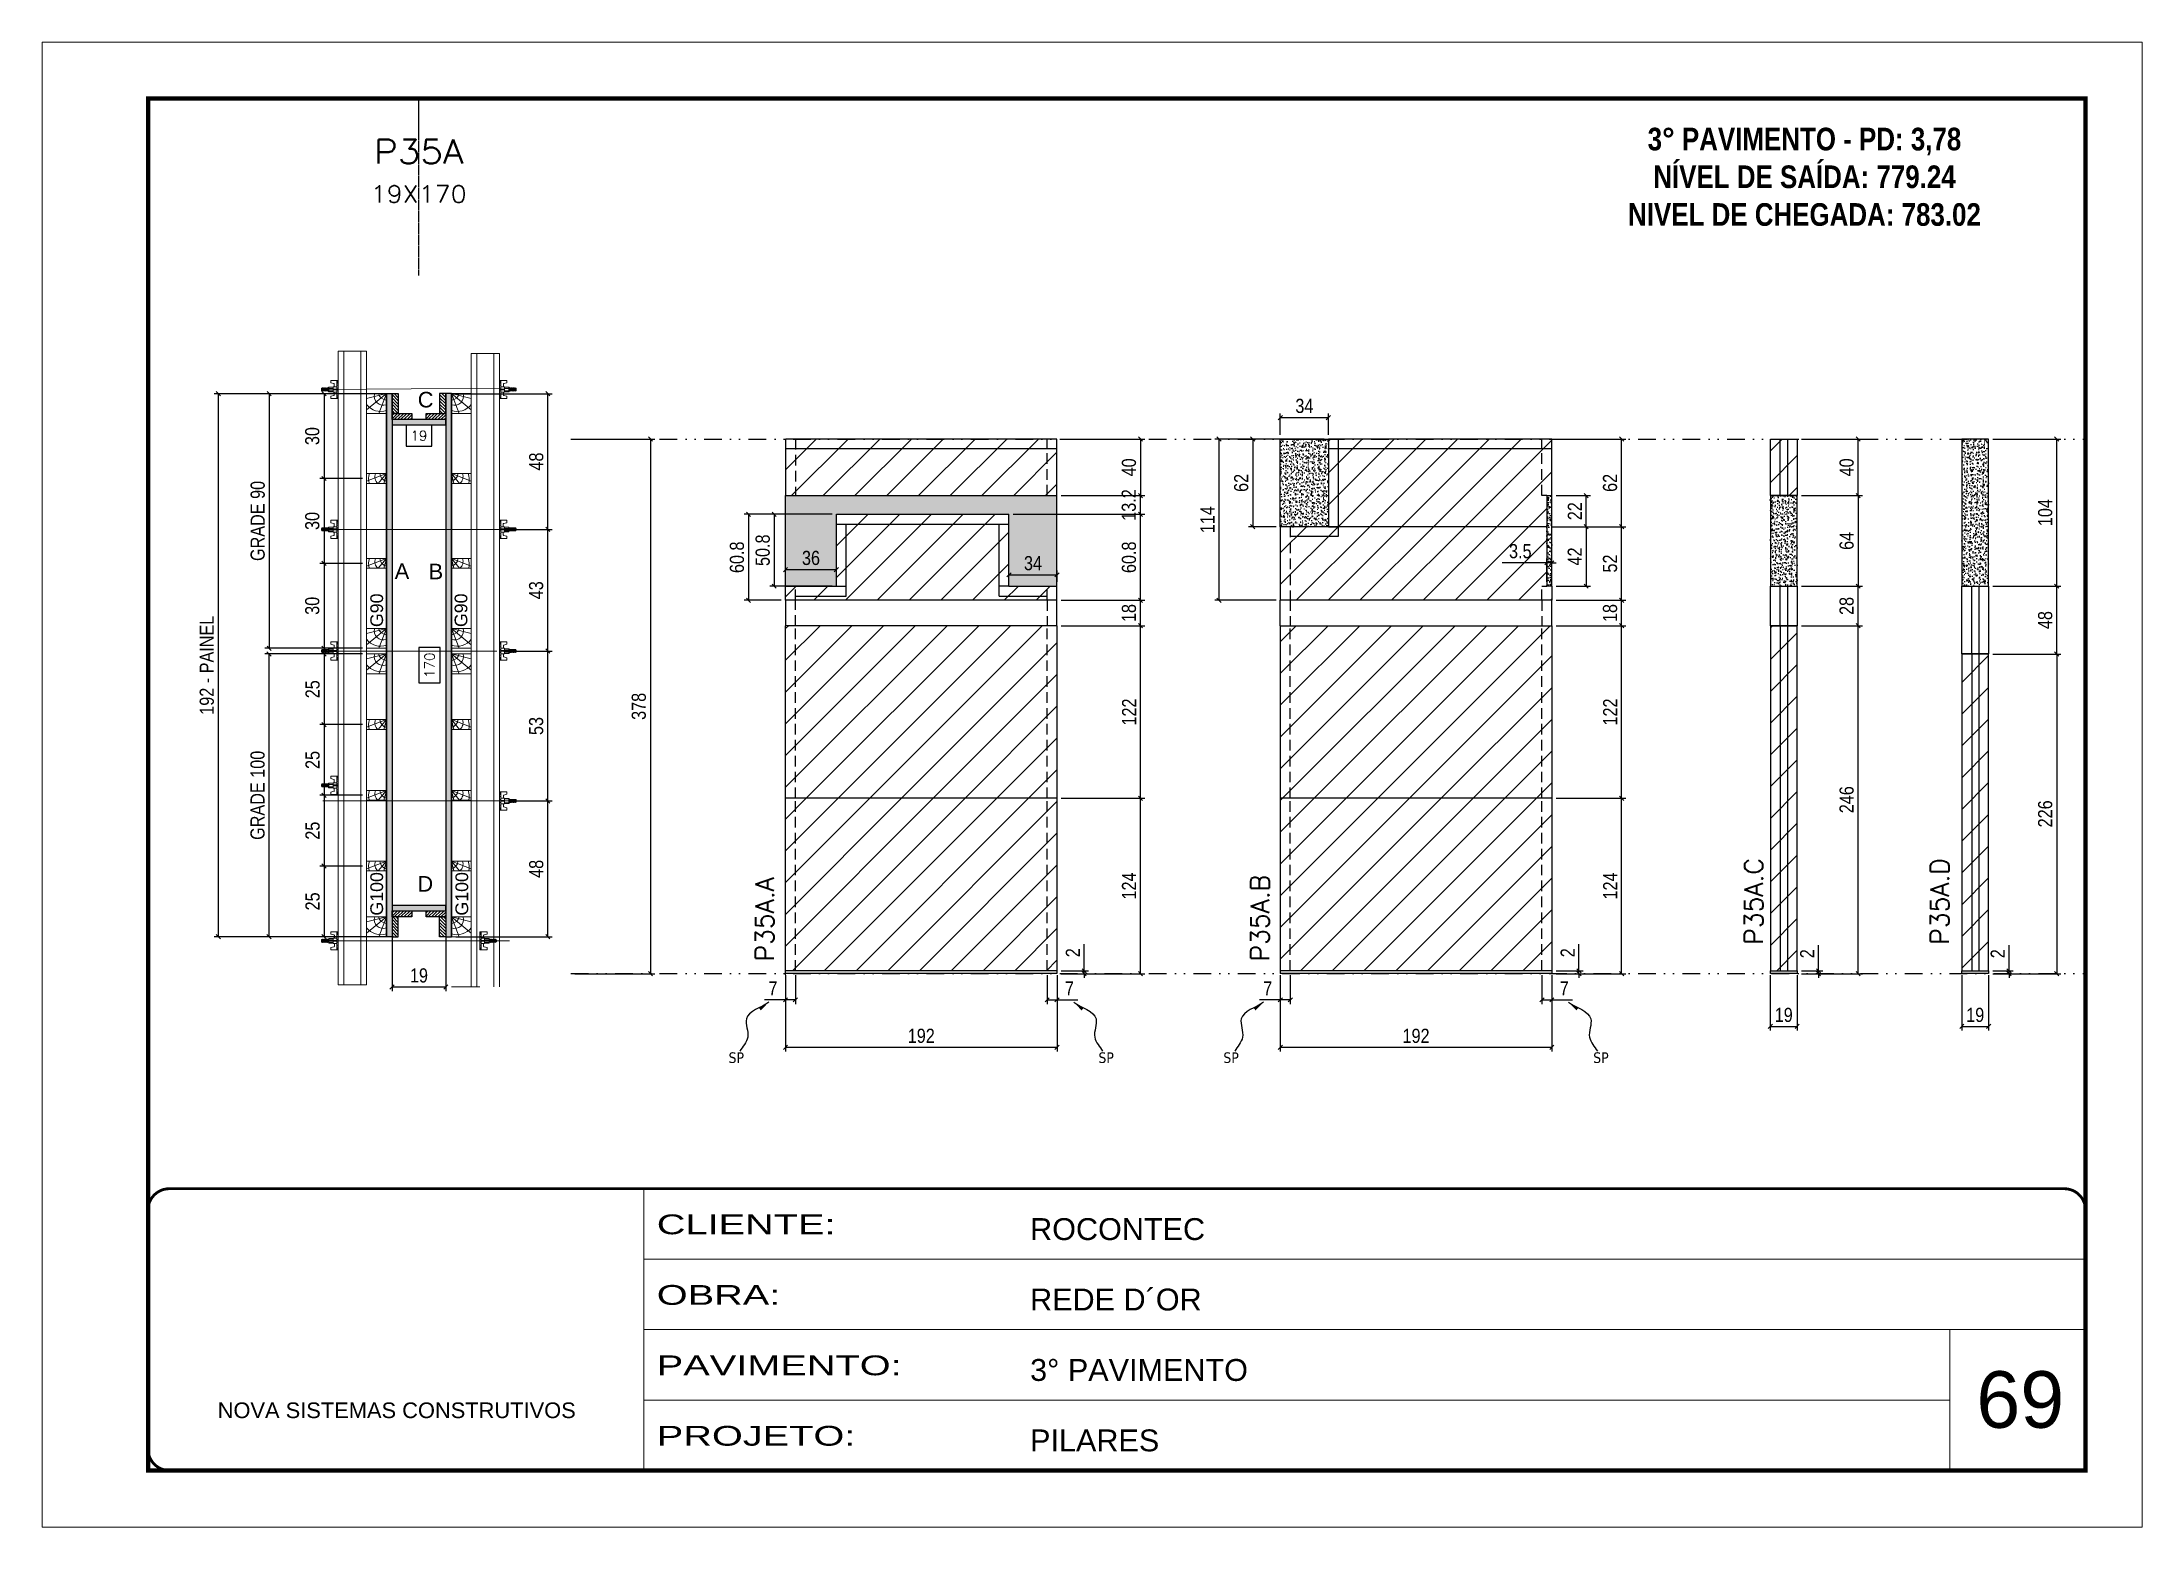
# Model space of a CAD drawing. Extents: x 2949 to 9203, y -16089 to 12527.
# Drawn here: x 2949 to 4434, y -8049 to -6999 of the extents above; entities that cross this region are included whole.
import ezdxf
from ezdxf.enums import TextEntityAlignment as Align

# ---------------------------------------------------------------- set-up
doc = ezdxf.new("R2010")
doc.units = 0
for name, pattern in [('CONTINUO', [0]), ('DASHED', [0.75, 0.5, -0.25]), ('DIVIDE2', [0.625, 0.25, -0.125, 0, -0.125, 0, -0.125]), ('HIDDEN', [0.375, 0.25, -0.125])]:
    doc.linetypes.add(name, pattern=pattern)
for name, color, linetype, lineweight in [('CARIMBO', 255, 'Continuous', 9), ('Folhas', 255, 'Continuous', 9), ('Hachura', 251, 'Continuous', 9), ('Madeira', 126, 'Continuous', 18), ('Perfil Metálico', 224, 'Continuous', 18), ('SARRAFO DE PRESSAO', 251, 'DASHED', 9), ('Texto Seção', 7, 'Continuous', 15)]:
    doc.layers.add(name, color=color, linetype=linetype, lineweight=lineweight)
for name, color, linetype in [('CHAPA', 1, 'Continuous'), ('COTA', 241, 'Continuous'), ('Cota Seção (2x)', 4, 'Continuous'), ('MEIO_PONT', 93, 'Continuous'), ('NOMENCLATURA', 7, 'Continuous'), ('Nível', 160, 'Continuous'), ('Painéis', 200, 'Continuous'), ('Romaneio', 10, 'Continuous'), ('SARR_2.2x7', 40, 'Continuous'), ('SARRAFO', 251, 'Continuous'), ('Sarrafo de Pressão', 42, 'HIDDEN'), ('texto', 7, 'Continuous'), ('Texto de Titulo', 7, 'Continuous'), ('Texto Qtd Sarr', 242, 'Continuous'), ('TEXTO_GERAL', 7, 'Continuous')]:
    doc.layers.add(name, color=color, linetype=linetype)
doc.styles.add('ARIAL', font='arial.ttf')
doc.styles.add('COTA TECNICA', font='techl___.ttf', dxfattribs={"height": 10})
doc.styles.add('COTA TECNICA 2X', font='techl___.ttf', dxfattribs={"height": 10})
doc.styles.add('COTA TECNICA-50', font='techl___.ttf', dxfattribs={"height": 10})
doc.styles.add('REGUA-120', font='ROMANS.shx', dxfattribs={"height": 15})
doc.styles.add('ROMANC', font='techb___.ttf', dxfattribs={"height": 2.5})
doc.styles.add('ROMANS', font='romans.shx')
doc.styles.add('SANSSERIF', font='sas_____.pfb')
doc.styles.get("Standard").update_dxf_attribs({"font": 'arial.ttf'})
doc.styles.add('Tecnologia', font='')
doc.styles.get('Tecnologia').set_extended_font_data('Forgotten Futurist')
doc.dimstyles.new('COTA PAINEL-50', dxfattribs={"dimtxt": 10, "dimasz": 3, "dimexe": 3, "dimexo": 3, "dimgap": 3, "dimtad": 1, "dimdec": 1, "dimzin": 12, "dimdsep": 46, "dimtxsty": 'COTA TECNICA-50', "dimblk1": 'OBLIQUE', "dimblk2": 'OBLIQUE', "dimsah": 1, "dimcen": 0.9, "dimclrd": 4, "dimclre": 4, "dimclrt": 240, "dimadec": 1, "dimazin": 3, "dimtfac": 1, "dimtdec": 1, "dimtmove": 0, "dimatfit": 3, "dimfxl": 1, "dimtolj": 1, "dimtzin": 12, "dimarcsym": 0})
doc.dimstyles.new('PAINEL', dxfattribs={"dimtxt": 10, "dimasz": 3, "dimexe": 3, "dimexo": 3, "dimgap": 3, "dimtad": 1, "dimdec": 1, "dimzin": 12, "dimdsep": 46, "dimtxsty": 'COTA TECNICA', "dimblk1": 'OBLIQUE', "dimblk2": 'OBLIQUE', "dimsah": 1, "dimcen": 0.9, "dimclrd": 4, "dimclre": 4, "dimclrt": 240, "dimadec": 1, "dimazin": 3, "dimtfac": 1, "dimtdec": 1, "dimtmove": 0, "dimatfit": 3, "dimfxl": 1, "dimtolj": 1, "dimtzin": 12, "dimarcsym": 0})
doc.dimstyles.new('SECAO PILAR', dxfattribs={"dimtxt": 10, "dimasz": 3, "dimexe": 3, "dimexo": 3, "dimgap": 3, "dimtad": 1, "dimdec": 1, "dimlfac": 0.5, "dimzin": 12, "dimdsep": 46, "dimtxsty": 'COTA TECNICA 2X', "dimblk1": 'OBLIQUE', "dimblk2": 'OBLIQUE', "dimsah": 1, "dimcen": 0.9, "dimclrd": 256, "dimclre": 256, "dimclrt": 256, "dimadec": 1, "dimazin": 3, "dimtfac": 1, "dimtdec": 1, "dimtmove": 0, "dimatfit": 3, "dimfxl": 1, "dimtolj": 1, "dimtzin": 12, "dimarcsym": 0})
doc.dimstyles.new('SECÇÃO 2', dxfattribs={"dimtxt": 7, "dimasz": 6, "dimexe": 0.18, "dimexo": 2, "dimgap": -4, "dimtad": 3, "dimdec": 1, "dimlfac": 0.5, "dimzin": 12, "dimdsep": 46, "dimtxsty": 'ROMANS', "dimblk": 'ARCHTICK', "dimcen": 0.09, "dimse1": 1, "dimse2": 1, "dimsd1": 1, "dimsd2": 1, "dimclrd": 180, "dimclre": 5, "dimclrt": 1, "dimadec": 0, "dimazin": 3, "dimtfac": 1, "dimtdec": 1, "dimtofl": 0, "dimtmove": 0, "dimatfit": 3, "dimldrblk": 'ARCHTICK', "dimfxl": 1, "dimtolj": 1, "dimtzin": 0, "dimarcsym": 0})
doc.dimstyles.get("Standard").update_dxf_attribs({"dimtxt": 0.18, "dimasz": 0.18, "dimexe": 0.18, "dimexo": 0.0625, "dimgap": 0.09, "dimtad": 0, "dimtih": 1, "dimtoh": 1, "dimdec": 4, "dimzin": 0, "dimdsep": 46, "dimtxsty": 'Standard', "dimcen": 0.09, "dimadec": 0, "dimazin": 0, "dimtfac": 1, "dimtdec": 4, "dimtofl": 0, "dimtmove": 0, "dimatfit": 3, "dimfxl": 1, "dimtolj": 1, "dimtzin": 0, "dimarcsym": 0})
pattern_1 = [(135, (-19694.8325, 1876.2794), (-1.12253202, -1.12253202), [])]
pattern_2 = [(45, (0, 18), (-11.22532, 11.22532), [])]

msp = doc.modelspace()

# ---------------------------------------------------------------- texts
at = {"layer": 'CARIMBO', "style": 'ARIAL'}
msp.add_text('69', height=40, dxfattribs=at).set_placement((4316.89, -7978.9))
at = {"layer": 'NOMENCLATURA', "color": 2, "insert": (4195.36, -7032.98), "char_height": 16, "attachment_point": 2, "style": 'ROMANC'}
msp.add_mtext_dynamic_manual_height_columns('\\P3° PAVIMENTO - PD: 3,78\\PNÍVEL DE SAÍDA: 779.24\\PNIVEL DE CHEGADA: 783.02', width=300.2766, gutter_width=1, heights=[0], dxfattribs=at)
at = {"layer": 'texto', "color": 0, "char_height": 7.5, "attachment_point": 5}
for insert in [(3439.99, -7717.25), (3701.54, -7717.25), (3789.88, -7717.25), (4051.43, -7717.25)]:
    msp.add_mtext('{\\fTahoma|b0|i0|c0|p34;\\C4;SP}', dxfattribs=dict(at, insert=insert))
at = {"layer": 'Texto Seção', "color": 0, "linetype": 'Continuous', "style": 'SANSSERIF'}
for s, p in [('G90', (3185.71, -7412.74)), ('G90', (3245.31, -7412.74)), ('G100', (3185.71, -7616.75)), ('G100', (3245.9, -7616.75))]:
    msp.add_text(s, height=9, rotation=90, dxfattribs=at).set_placement(p, align=Align.MIDDLE_LEFT)
at = {"layer": 'Texto Seção', "style": 'REGUA-120'}
for s, p in [('P35A.A', (3466.55, -7649.12)), ('P35A.B', (3816.76, -7649.12))]:
    msp.add_text(s, height=13, rotation=90, dxfattribs=at).set_placement(p)
at = {"layer": 'Texto Seção', "char_height": 13, "width": 285.3299, "attachment_point": 7, "rotation": 90, "style": 'REGUA-120'}
for s, insert in [('P35A.C', (4165.94, -7637.29)), ('P35A.D', (4297.5, -7637.29))]:
    msp.add_mtext(s, dxfattribs=dict(at, insert=insert))
at = {"layer": 'TEXTO_GERAL', "style": 'ARIAL'}
for s, p in [('C', (3220.3, -7251.93)), ('A', (3203.59, -7373.17)), ('B', (3227.6, -7373.43)), ('D', (3220.09, -7594.28))]:
    msp.add_text(s, height=11, dxfattribs=at).set_placement(p, align=Align.MIDDLE_CENTER)

# ---------------------------------------------------------------- blocks, each defined once
blk = doc.blocks.new('9999999999')
at = {"color": 30, "linetype": 'CONTINUO'}
for p, q in [((98564.6, 34230.2), (98564.6, 34429.4)), ((98564.6, 34379.6), (99584, 34379.6)), ((98564.6, 34329.8), (99488, 34329.8)), ((99584, 34329.8), (99488, 34329.8)), ((99488, 34329.8), (99488, 34230.2)), ((98564.6, 34280), (99488, 34280))]:
    blk.add_line(p, q, dxfattribs=at)
at = {"color": 30, "linetype": 'CONTINUO', "const_width": 2}
blk.add_lwpolyline([(99584, 34230.2), (99584, 34414.4, 0.414214), (99569, 34429.4), (98229, 34429.4, 0.414214), (98214, 34414.4), (98214, 34245.2, 0.414214), (98229, 34230.2), (99584, 34230.2)], format="xyb", dxfattribs=at)
at = {"layer": 'Folhas'}
blk.add_lwpolyline([(98139, 34190.2), (99624, 34190.2), (99624, 35240.2), (98139, 35240.2)], close=True, dxfattribs=at)
at = {"layer": 'Folhas', "color": 30, "const_width": 3}
blk.add_lwpolyline([(98214, 34230.2), (99584, 34230.2), (99584, 35200.2), (98214, 35200.2)], close=True, dxfattribs=at)
at = {"color": 7, "linetype": 'Continuous', "ltscale": 5, "style": 'ARIAL'}
for s, height, p in [('ROCONTEC', 15.48, (98837.7, 34393.1)), ('REDE D´OR', 15.48, (98837.7, 34343.3)), ('3° PAVIMENTO', 15.483, (98837.7, 34293.5)), ('NOVA SISTEMAS CONSTRUTIVOS', 11.059, (98263.2, 34267.2)), ('PILARES', 15.48, (98837.7, 34243.7))]:
    blk.add_text(s, height=height, dxfattribs=at).set_placement(p)
at = {"layer": 'Folhas', "color": 7, "style": 'Tecnologia', "width": 1.5}
for s, p in [('CLIENTE:', (98573.7, 34397.2)), ('OBRA:', (98573.7, 34347.3)), ('PAVIMENTO:', (98573.7, 34297.5)), ('PROJETO:', (98573.7, 34247.7))]:
    blk.add_text(s, height=14, dxfattribs=at).set_placement(p)
blk = doc.blocks.new('PONTALETE')
at = {"layer": 'Madeira'}
for q in [(2.71, 7), (7, 5.76), (7, 1.74)]:
    blk.add_line((0, 0), q, dxfattribs=at)
blk.add_lwpolyline([(0, 0), (7, 0), (7, 7), (0, 7)], close=True, dxfattribs=at)
for centre, radius, start, end in [((2.04, 0.06), 6.23, 37.28179, 109.09128), ((1.09, 0.9), 3.19, 343.60304, 109.98471), ((-0.21, -0.78), 3.09, 14.63219, 86.0383)]:
    blk.add_arc(centre, radius, start, end, dxfattribs=at)
blk = doc.blocks.new('MEIO PONTALETE')
at = {"layer": 'Madeira'}
for q in [(2.71, 7), (3.5, 2.88), (3.5, 0.87)]:
    blk.add_line((0, 0), q, dxfattribs=at)
blk.add_lwpolyline([(0, 0), (3.5, 0), (3.5, 7), (0, 7)], close=True, dxfattribs=at)
for centre, radius, start, end in [((2.04, 0.06), 6.23, 76.44987, 109.09128), ((1.09, 0.9), 3.19, 40.90626, 109.98471), ((-0.21, -0.78), 3.09, 14.63219, 86.0383)]:
    blk.add_arc(centre, radius, start, end, dxfattribs=at)
blk = doc.blocks.new('_Oblique')
at = {"color": 0, "linetype": 'ByBlock', "lineweight": -2}
blk.add_line((-0.5, -0.5), (0.5, 0.5), dxfattribs=at)
blk = doc.blocks.new('*D2107')
at = {"layer": 'COTA', "lineweight": -2, "transparency": 16777216}
for p, q in [((3175.6, -7307.7), (3145.5, -7307.7)), ((3148.5, -7307.7), (3148.5, -7367.7)), ((3175.6, -7367.7), (3145.5, -7367.7))]:
    blk.add_line(p, q, dxfattribs=at)
at = {"layer": 'Defpoints', "color": 0, "transparency": 16777216}
for p in [(3178.6, -7307.7), (3148.5, -7367.7), (3178.6, -7367.7)]:
    blk.add_point(p, dxfattribs=at)
at = {"layer": 'COTA', "lineweight": -2, "transparency": 16777216, "xscale": 3, "yscale": 3, "zscale": 3}
for p, rotation in [((3148.5, -7307.7), 90), ((3148.5, -7367.7), 270)]:
    blk.add_blockref('_Oblique', p, dxfattribs=dict(at, rotation=rotation))
at = {"layer": 'COTA', "transparency": 16777216, "insert": (3140.2, -7337.7), "char_height": 10, "attachment_point": 5, "rotation": 90, "style": 'COTA TECNICA 2X'}
blk.add_mtext('\\A1;30', dxfattribs=at)
blk = doc.blocks.new('*D2108')
at = {"layer": 'COTA', "lineweight": -2, "transparency": 16777216}
for p, q in [((3175.6, -7367.7), (3145.5, -7367.7)), ((3148.5, -7367.7), (3148.5, -7427.7)), ((3175.6, -7427.7), (3145.5, -7427.7))]:
    blk.add_line(p, q, dxfattribs=at)
at = {"layer": 'Defpoints', "color": 0, "transparency": 16777216}
for p in [(3178.6, -7367.7), (3148.5, -7427.7), (3178.6, -7427.7)]:
    blk.add_point(p, dxfattribs=at)
at = {"layer": 'COTA', "lineweight": -2, "transparency": 16777216, "xscale": 3, "yscale": 3, "zscale": 3}
for p, rotation in [((3148.5, -7367.7), 90), ((3148.5, -7427.7), 270)]:
    blk.add_blockref('_Oblique', p, dxfattribs=dict(at, rotation=rotation))
at = {"layer": 'COTA', "transparency": 16777216, "insert": (3140.2, -7397.7), "char_height": 10, "attachment_point": 5, "rotation": 90, "style": 'COTA TECNICA 2X'}
blk.add_mtext('\\A1;30', dxfattribs=at)
blk = doc.blocks.new('*D2109')
at = {"layer": 'COTA', "lineweight": -2, "transparency": 16777216}
for p, q in [((3175.6, -7247.7), (3145.5, -7247.7)), ((3148.5, -7247.7), (3148.5, -7307.7)), ((3175.6, -7307.7), (3145.5, -7307.7))]:
    blk.add_line(p, q, dxfattribs=at)
at = {"layer": 'Defpoints', "color": 0, "transparency": 16777216}
for p in [(3178.6, -7247.7), (3148.5, -7307.7), (3178.6, -7307.7)]:
    blk.add_point(p, dxfattribs=at)
at = {"layer": 'COTA', "lineweight": -2, "transparency": 16777216, "xscale": 3, "yscale": 3, "zscale": 3}
for p, rotation in [((3148.5, -7247.7), 90), ((3148.5, -7307.7), 270)]:
    blk.add_blockref('_Oblique', p, dxfattribs=dict(at, rotation=rotation))
at = {"layer": 'COTA', "transparency": 16777216, "insert": (3140.2, -7277.7), "char_height": 10, "attachment_point": 5, "rotation": 90, "style": 'COTA TECNICA 2X'}
blk.add_mtext('\\A1;30', dxfattribs=at)
blk = doc.blocks.new('titulo1')
at = {"layer": 'Defpoints', "color": 252, "linetype": 'HIDDEN', "ltscale": 2}
blk.add_line((0, 0), (0, 125), dxfattribs=at)
at = {"layer": 'Defpoints', "style": 'ROMANS', "oblique": 15}
blk.add_attdef('FOLHA', text='', height=10, dxfattribs=at).set_placement((0, 15.6), align=Align.MIDDLE_CENTER)
at = {"layer": 'Texto Qtd Sarr', "color": 3, "style": 'ROMANS', "oblique": 15}
for tag, height, p in [('TITULO', 17, (0, 71.4)), ('SEÇÃO', 12, (0, 41.5))]:
    blk.add_attdef(tag, text='', height=height, dxfattribs=at).set_placement(p, align=Align.MIDDLE_CENTER)
blk = doc.blocks.new('*D2095')
at = {"layer": 'Cota Seção (2x)', "color": 180, "lineweight": -2, "transparency": 16777216}
for p, q in [((3224.6, -7269.9), (3206.6, -7269.9)), ((3206.6, -7269.9), (3206.6, -7284.9)), ((3224.6, -7284.9), (3224.6, -7269.9)), ((3206.6, -7284.9), (3224.6, -7284.9))]:
    blk.add_line(p, q, dxfattribs=at)
at = {"layer": 'Defpoints', "color": 0, "transparency": 16777216}
for p in [(3196.6, -7287), (3196.6, -7288.9), (3234.6, -7287)]:
    blk.add_point(p, dxfattribs=at)
at = {"layer": 'Cota Seção (2x)', "color": 1, "transparency": 16777216, "insert": (3215.6, -7277.4), "char_height": 7, "attachment_point": 5, "style": 'ROMANS'}
blk.add_mtext('\\A1;19', dxfattribs=at)
blk = doc.blocks.new('_ArchTick')
at = {"color": 0, "linetype": 'ByBlock', "const_width": 0.15}
blk.add_lwpolyline([(-0.5, -0.5), (0.5, 0.5)], dxfattribs=at)
blk = doc.blocks.new('*D2096')
at = {"layer": 'COTA', "lineweight": -2, "transparency": 16777216}
for p, q in [((3192.9, -7247.7), (3070.7, -7247.7)), ((3073.7, -7247.7), (3073.7, -7631.7)), ((3192.9, -7631.7), (3070.7, -7631.7))]:
    blk.add_line(p, q, dxfattribs=at)
at = {"layer": 'Defpoints', "color": 0, "transparency": 16777216}
for p in [(3195.9, -7247.7), (3073.7, -7631.7), (3195.9, -7631.7)]:
    blk.add_point(p, dxfattribs=at)
at = {"layer": 'COTA', "lineweight": -2, "transparency": 16777216, "xscale": 3, "yscale": 3, "zscale": 3}
for p, rotation in [((3073.7, -7247.7), 90), ((3073.7, -7631.7), 270)]:
    blk.add_blockref('_Oblique', p, dxfattribs=dict(at, rotation=rotation))
at = {"layer": 'COTA', "transparency": 16777216, "insert": (3065.6, -7439.7), "char_height": 10, "attachment_point": 5, "rotation": 90, "style": 'COTA TECNICA 2X'}
blk.add_mtext('\\A1;192 - PAINEL', dxfattribs=at)
blk = doc.blocks.new('C')
at = {"layer": 'Hachura', "color": 0}
for p, q in [((0, 3.22), (0, -3.22)), ((0.45, 3.22), (0, 3.22)), ((0.46, 3.16), (0, 3.16)), ((0.46, 3.05), (0, 3.05)), ((0.46, 2.88), (0, 2.88)), ((0, 2.75), (0, -1.16)), ((0.46, 2.65), (0, 2.65)), ((0.46, 2.23), (0, 2.23)), ((0.46, 1.51), (0, 1.51)), ((0.39, 0.49), (0.17, 0.49)), ((0.45, -3.23), (0.45, 3.22)), ((0.45, 3.22), (2.58, 3.22)), ((1.74, 0.97), (0.45, 0.97)), ((1.45, 0.1), (0.45, 0.1)), ((1.35, 1.94), (1.35, 0.96)), ((2.58, 2.39), (1.47, 2.09)), ((1.74, -0.97), (1.74, 0.97)), ((1.74, 0.97), (1.74, 0.84)), ((1.74, 0.97), (1.74, 0.84)), ((1.74, 0.84), (3.35, 0.84)), ((3.35, 0.45), (1.74, 0.45)), ((2.58, 3.22), (2.58, 2.39)), ((3.32, 0.84), (3.32, -0.84)), ((3.35, 0.84), (3.35, -0.84)), ((3.68, 0.45), (3.35, 0.45)), ((3.84, -0.52), (3.35, 0.45)), ((3.35, 0.06), (3.67, -0.57)), ((3.68, 0.45), (4.16, -0.52)), ((3.72, 0.5), (4.25, -0.57)), ((4.37, -0.55), (3.83, 0.53)), ((4.15, 0.45), (3.93, 0.45)), ((4.42, -0.52), (3.93, 0.45)), ((4.15, 0.45), (4.26, 0.45)), ((4.26, 0.45), (4.74, -0.52)), ((4.3, 0.5), (4.83, -0.57)), ((4.95, -0.55), (4.41, 0.53)), ((4.51, 0.45), (4.84, 0.45)), ((5, -0.52), (4.51, 0.45)), ((4.84, 0.45), (5.32, -0.52)), ((4.88, 0.5), (5.41, -0.57)), ((5.53, -0.55), (4.99, 0.53)), ((5.58, -0.52), (5.09, 0.45)), ((5.42, 0.45), (5.09, 0.45)), ((5.58, -0.52), (5.09, 0.45)), ((5.42, 0.45), (5.74, -0.19)), ((5.46, 0.5), (5.74, -0.07)), ((5.74, 0.19), (5.57, 0.53)), ((5.74, 0.32), (5.68, 0.45)), ((5.68, 0.45), (5.74, 0.45)), ((5.74, 0.45), (5.9, 0.29)), ((5.74, 0.45), (5.74, -0.52)), ((5.9, -0.36), (5.9, 0.29)), ((0.45, 0), (0, 0)), ((0.46, -1.52), (0, -1.52)), ((0.46, -2.23), (0, -2.23)), ((0.46, -2.65), (0, -2.65)), ((0.46, -2.88), (0, -2.88)), ((0.46, -3.05), (0, -3.05)), ((0.46, -3.16), (0, -3.16)), ((0, -3.22), (2.57, -3.22)), ((0.08, -0.48), (0.29, -0.48)), ((0.29, -0.48), (0.4, -0.48)), ((0.45, 0), (0.45, -0.97)), ((0.45, -0.16), (1.45, -0.16)), ((0.45, -0.65), (0.45, -0.32)), ((0.45, -3.23), (0.45, -0.65)), ((0.45, -0.97), (1.74, -0.97)), ((1.35, -1.94), (1.35, -0.97)), ((2.58, -2.39), (1.47, -2.1)), ((3.35, -0.32), (1.74, -0.32)), ((3.35, -0.84), (1.74, -0.84)), ((2.58, -3.23), (2.58, -2.39)), ((3.35, -0.07), (3.58, -0.52)), ((3.35, -0.52), (3.58, -0.52)), ((3.84, -0.52), (4.16, -0.52)), ((4.42, -0.52), (4.74, -0.52)), ((4.63, -0.52), (4.74, -0.52)), ((5, -0.52), (5.32, -0.52)), ((5.58, -0.52), (5.74, -0.52)), ((5.74, -0.52), (5.9, -0.36)), ((5.74, -0.52), (5.74, -0.52))]:
    blk.add_line(p, q, dxfattribs=at)
for centre, radius, start, end in [((1.52, 1.94), 0.161, 104.74356, 180), ((1.44, -0.03), 0.129, 272.69497, 87.30503), ((3.81, 0.39), 0.143, 25.56881, 154.43119), ((4.39, 0.39), 0.143, 25.56881, 154.43119), ((4.97, 0.39), 0.143, 25.56881, 154.43119), ((5.55, 0.39), 0.143, 25.56881, 154.43119), ((0.17, -0.37), 0.174, 221.74404, 317.85924), ((1.52, -1.94), 0.161, 180, 255.25644), ((3.71, -0.4), 0.174, 222.14076, 318.25596), ((4.29, -0.4), 0.174, 222.14076, 318.25596), ((4.87, -0.4), 0.174, 222.14076, 318.25596), ((5.45, -0.4), 0.174, 222.14076, 318.25596), ((5.61, -0.4), 0.174, 317.85924, 318.25596)]:
    blk.add_arc(centre, radius, start, end, dxfattribs=at)
blk = doc.blocks.new('*D2110')
at = {"layer": 'COTA', "lineweight": -2, "transparency": 16777216}
for p, q in [((3282.2, -7535.7), (3309.7, -7535.7)), ((3306.7, -7631.7), (3306.7, -7535.7)), ((3241.6, -7631.7), (3309.7, -7631.7))]:
    blk.add_line(p, q, dxfattribs=at)
at = {"layer": 'Defpoints', "color": 0, "transparency": 16777216}
for p in [(3279.2, -7535.7), (3306.7, -7535.7), (3238.6, -7631.7)]:
    blk.add_point(p, dxfattribs=at)
at = {"layer": 'COTA', "lineweight": -2, "transparency": 16777216, "xscale": 3, "yscale": 3, "zscale": 3}
for p, rotation in [((3306.7, -7535.7), 90), ((3306.7, -7631.7), 270)]:
    blk.add_blockref('_Oblique', p, dxfattribs=dict(at, rotation=rotation))
at = {"layer": 'COTA', "transparency": 16777216, "insert": (3298.6, -7583.7), "char_height": 10, "attachment_point": 5, "rotation": 90, "style": 'COTA TECNICA 2X'}
blk.add_mtext('\\A1;48', dxfattribs=at)
blk = doc.blocks.new('*D2111')
at = {"layer": 'COTA', "lineweight": -2, "transparency": 16777216}
for p, q in [((3275.6, -7429.7), (3309.7, -7429.7)), ((3306.7, -7535.7), (3306.7, -7429.7)), ((3282.2, -7535.7), (3309.7, -7535.7))]:
    blk.add_line(p, q, dxfattribs=at)
at = {"layer": 'Defpoints', "color": 0, "transparency": 16777216}
for p in [(3272.6, -7429.7), (3306.7, -7429.7), (3279.2, -7535.7)]:
    blk.add_point(p, dxfattribs=at)
at = {"layer": 'COTA', "lineweight": -2, "transparency": 16777216, "xscale": 3, "yscale": 3, "zscale": 3}
for p, rotation in [((3306.7, -7429.7), 90), ((3306.7, -7535.7), 270)]:
    blk.add_blockref('_Oblique', p, dxfattribs=dict(at, rotation=rotation))
at = {"layer": 'COTA', "transparency": 16777216, "insert": (3298.5, -7482.7), "char_height": 10, "attachment_point": 5, "rotation": 90, "style": 'COTA TECNICA 2X'}
blk.add_mtext('\\A1;53', dxfattribs=at)
blk = doc.blocks.new('*D2112')
at = {"layer": 'COTA', "lineweight": -2, "transparency": 16777216}
for p, q in [((3275.5, -7343.7), (3309.7, -7343.7)), ((3306.7, -7429.7), (3306.7, -7343.7)), ((3275.6, -7429.7), (3309.7, -7429.7))]:
    blk.add_line(p, q, dxfattribs=at)
at = {"layer": 'Defpoints', "color": 0, "transparency": 16777216}
for p in [(3272.5, -7343.7), (3306.7, -7343.7), (3272.6, -7429.7)]:
    blk.add_point(p, dxfattribs=at)
at = {"layer": 'COTA', "lineweight": -2, "transparency": 16777216, "xscale": 3, "yscale": 3, "zscale": 3}
for p, rotation in [((3306.7, -7343.7), 90), ((3306.7, -7429.7), 270)]:
    blk.add_blockref('_Oblique', p, dxfattribs=dict(at, rotation=rotation))
at = {"layer": 'COTA', "transparency": 16777216, "insert": (3298.5, -7386.7), "char_height": 10, "attachment_point": 5, "rotation": 90, "style": 'COTA TECNICA 2X'}
blk.add_mtext('\\A1;43', dxfattribs=at)
blk = doc.blocks.new('*D2097')
at = {"layer": 'COTA', "lineweight": -2, "transparency": 16777216}
for p, q in [((3241.6, -7247.7), (3309.7, -7247.7)), ((3306.7, -7343.7), (3306.7, -7247.7)), ((3275.5, -7343.7), (3309.7, -7343.7))]:
    blk.add_line(p, q, dxfattribs=at)
at = {"layer": 'Defpoints', "color": 0, "transparency": 16777216}
for p in [(3238.6, -7247.7), (3306.7, -7247.7), (3272.5, -7343.7)]:
    blk.add_point(p, dxfattribs=at)
at = {"layer": 'COTA', "lineweight": -2, "transparency": 16777216, "xscale": 3, "yscale": 3, "zscale": 3}
for p, rotation in [((3306.7, -7247.7), 90), ((3306.7, -7343.7), 270)]:
    blk.add_blockref('_Oblique', p, dxfattribs=dict(at, rotation=rotation))
at = {"layer": 'COTA', "transparency": 16777216, "insert": (3298.6, -7295.7), "char_height": 10, "attachment_point": 5, "rotation": 90, "style": 'COTA TECNICA 2X'}
blk.add_mtext('\\A1;48', dxfattribs=at)
blk = doc.blocks.new('*D2113')
at = {"layer": 'COTA', "lineweight": -2, "transparency": 16777216}
for p, q in [((3196.6, -7616.3), (3196.6, -7670.2)), ((3234.6, -7616.3), (3234.6, -7670.2)), ((3196.6, -7667.2), (3234.6, -7667.2))]:
    blk.add_line(p, q, dxfattribs=at)
at = {"layer": 'Defpoints', "color": 0, "transparency": 16777216}
for p in [(3196.6, -7613.3), (3234.6, -7613.3), (3234.6, -7667.2)]:
    blk.add_point(p, dxfattribs=at)
at = {"layer": 'COTA', "lineweight": -2, "transparency": 16777216, "xscale": 3, "yscale": 3, "zscale": 3, "rotation": 180}
blk.add_blockref('_Oblique', (3196.6, -7667.2), dxfattribs=at)
at = {"layer": 'COTA', "lineweight": -2, "transparency": 16777216, "xscale": 3, "yscale": 3, "zscale": 3}
blk.add_blockref('_Oblique', (3234.6, -7667.2), dxfattribs=at)
at = {"layer": 'COTA', "transparency": 16777216, "insert": (3215.6, -7659.1), "char_height": 10, "attachment_point": 5, "style": 'COTA TECNICA 2X'}
blk.add_mtext('\\A1;19', dxfattribs=at)
blk = doc.blocks.new('*D2098')
at = {"layer": 'COTA', "lineweight": -2, "transparency": 16777216}
for p, q in [((3175.6, -7431.7), (3106.6, -7431.7)), ((3109.6, -7631.7), (3109.6, -7431.7)), ((3175.6, -7631.7), (3106.6, -7631.7))]:
    blk.add_line(p, q, dxfattribs=at)
at = {"layer": 'Defpoints', "color": 0, "transparency": 16777216}
for p in [(3109.6, -7431.7), (3178.6, -7431.7), (3178.6, -7631.7)]:
    blk.add_point(p, dxfattribs=at)
at = {"layer": 'COTA', "lineweight": -2, "transparency": 16777216, "xscale": 3, "yscale": 3, "zscale": 3}
for p, rotation in [((3109.6, -7431.7), 90), ((3109.6, -7631.7), 270)]:
    blk.add_blockref('_Oblique', p, dxfattribs=dict(at, rotation=rotation))
at = {"layer": 'COTA', "transparency": 16777216, "insert": (3101.5, -7531.7), "char_height": 10, "attachment_point": 5, "rotation": 90, "style": 'COTA TECNICA 2X'}
blk.add_mtext('\\A1;GRADE 100', dxfattribs=at)
blk = doc.blocks.new('*D2114')
at = {"layer": 'COTA', "lineweight": -2, "transparency": 16777216}
for p, q in [((3175.6, -7531.7), (3145.5, -7531.7)), ((3148.5, -7531.7), (3148.5, -7581.7)), ((3175.6, -7581.7), (3145.5, -7581.7))]:
    blk.add_line(p, q, dxfattribs=at)
at = {"layer": 'Defpoints', "color": 0, "transparency": 16777216}
for p in [(3178.6, -7531.7), (3148.5, -7581.7), (3178.6, -7581.7)]:
    blk.add_point(p, dxfattribs=at)
at = {"layer": 'COTA', "lineweight": -2, "transparency": 16777216, "xscale": 3, "yscale": 3, "zscale": 3}
for p, rotation in [((3148.5, -7531.7), 90), ((3148.5, -7581.7), 270)]:
    blk.add_blockref('_Oblique', p, dxfattribs=dict(at, rotation=rotation))
at = {"layer": 'COTA', "transparency": 16777216, "insert": (3140.4, -7556.7), "char_height": 10, "attachment_point": 5, "rotation": 90, "style": 'COTA TECNICA 2X'}
blk.add_mtext('\\A1;25', dxfattribs=at)
blk = doc.blocks.new('*D2115')
at = {"layer": 'COTA', "lineweight": -2, "transparency": 16777216}
for p, q in [((3175.6, -7581.7), (3145.5, -7581.7)), ((3148.5, -7581.7), (3148.5, -7631.7)), ((3175.6, -7631.7), (3145.5, -7631.7))]:
    blk.add_line(p, q, dxfattribs=at)
at = {"layer": 'Defpoints', "color": 0, "transparency": 16777216}
for p in [(3178.6, -7581.7), (3148.5, -7631.7), (3178.6, -7631.7)]:
    blk.add_point(p, dxfattribs=at)
at = {"layer": 'COTA', "lineweight": -2, "transparency": 16777216, "xscale": 3, "yscale": 3, "zscale": 3}
for p, rotation in [((3148.5, -7581.7), 90), ((3148.5, -7631.7), 270)]:
    blk.add_blockref('_Oblique', p, dxfattribs=dict(at, rotation=rotation))
at = {"layer": 'COTA', "transparency": 16777216, "insert": (3140.4, -7606.7), "char_height": 10, "attachment_point": 5, "rotation": 90, "style": 'COTA TECNICA 2X'}
blk.add_mtext('\\A1;25', dxfattribs=at)
blk = doc.blocks.new('*D2099')
at = {"layer": 'COTA', "lineweight": -2, "transparency": 16777216}
for p, q in [((3175.6, -7431.7), (3145.5, -7431.7)), ((3148.5, -7431.7), (3148.5, -7481.7)), ((3175.6, -7481.7), (3145.5, -7481.7))]:
    blk.add_line(p, q, dxfattribs=at)
at = {"layer": 'Defpoints', "color": 0, "transparency": 16777216}
for p in [(3178.6, -7431.7), (3148.5, -7481.7), (3178.6, -7481.7)]:
    blk.add_point(p, dxfattribs=at)
at = {"layer": 'COTA', "lineweight": -2, "transparency": 16777216, "xscale": 3, "yscale": 3, "zscale": 3}
for p, rotation in [((3148.5, -7431.7), 90), ((3148.5, -7481.7), 270)]:
    blk.add_blockref('_Oblique', p, dxfattribs=dict(at, rotation=rotation))
at = {"layer": 'COTA', "transparency": 16777216, "insert": (3140.4, -7456.7), "char_height": 10, "attachment_point": 5, "rotation": 90, "style": 'COTA TECNICA 2X'}
blk.add_mtext('\\A1;25', dxfattribs=at)
blk = doc.blocks.new('*D2116')
at = {"layer": 'COTA', "lineweight": -2, "transparency": 16777216}
for p, q in [((3175.6, -7481.7), (3145.5, -7481.7)), ((3148.5, -7481.7), (3148.5, -7531.7)), ((3175.6, -7531.7), (3145.5, -7531.7))]:
    blk.add_line(p, q, dxfattribs=at)
at = {"layer": 'Defpoints', "color": 0, "transparency": 16777216}
for p in [(3178.6, -7481.7), (3148.5, -7531.7), (3178.6, -7531.7)]:
    blk.add_point(p, dxfattribs=at)
at = {"layer": 'COTA', "lineweight": -2, "transparency": 16777216, "xscale": 3, "yscale": 3, "zscale": 3}
for p, rotation in [((3148.5, -7481.7), 90), ((3148.5, -7531.7), 270)]:
    blk.add_blockref('_Oblique', p, dxfattribs=dict(at, rotation=rotation))
at = {"layer": 'COTA', "transparency": 16777216, "insert": (3140.4, -7506.7), "char_height": 10, "attachment_point": 5, "rotation": 90, "style": 'COTA TECNICA 2X'}
blk.add_mtext('\\A1;25', dxfattribs=at)
blk = doc.blocks.new('*D2100')
at = {"layer": 'COTA', "color": 180, "lineweight": -2, "transparency": 16777216}
for p, q in [((3230.6, -7427.2), (3215.6, -7427.2)), ((3215.6, -7427.2), (3215.6, -7452.2)), ((3230.6, -7452.2), (3230.6, -7427.2)), ((3215.6, -7452.2), (3230.6, -7452.2))]:
    blk.add_line(p, q, dxfattribs=at)
at = {"layer": 'Defpoints', "color": 0, "transparency": 16777216}
for p in [(3234.6, -7269.7), (3234.6, -7269.7), (3234.6, -7609.7)]:
    blk.add_point(p, dxfattribs=at)
at = {"layer": 'COTA', "color": 1, "transparency": 16777216, "insert": (3223.1, -7439.7), "char_height": 7, "attachment_point": 5, "rotation": 90, "style": 'ROMANS'}
blk.add_mtext('\\A1;170', dxfattribs=at)
blk = doc.blocks.new('*D2102')
at = {"layer": 'COTA', "color": 4, "linetype": 'ByBlock', "lineweight": -2, "transparency": 16777216}
for p, q in [((3325.9, -7279.8), (3382.3, -7279.8)), ((3379.3, -7279.8), (3379.3, -7657.8)), ((3325.9, -7657.8), (3382.3, -7657.8))]:
    blk.add_line(p, q, dxfattribs=at)
at = {"layer": 'Defpoints', "color": 0, "linetype": 'ByBlock', "transparency": 16777216}
for p in [(3322.9, -7279.8), (3322.9, -7657.8), (3379.3, -7657.8)]:
    blk.add_point(p, dxfattribs=at)
at = {"layer": 'COTA', "color": 4, "linetype": 'ByBlock', "lineweight": -2, "transparency": 16777216, "xscale": 3, "yscale": 3, "zscale": 3}
for p, rotation in [((3379.3, -7279.8), 90), ((3379.3, -7657.8), 270)]:
    blk.add_blockref('_Oblique', p, dxfattribs=dict(at, rotation=rotation))
at = {"layer": 'COTA', "color": 240, "linetype": 'ByBlock', "transparency": 16777216, "insert": (3371.1, -7468.8), "char_height": 10, "attachment_point": 5, "rotation": 90, "style": 'COTA TECNICA'}
blk.add_mtext('\\A1;378', dxfattribs=at)
blk = doc.blocks.new('*D2079')
at = {"layer": 'COTA', "color": 4, "lineweight": -2, "transparency": 16777216}
for p, q in [((3474.8, -7658.8), (3474.8, -7712.9)), ((3666.8, -7658.8), (3666.8, -7712.9)), ((3666.8, -7709.9), (3474.8, -7709.9))]:
    blk.add_line(p, q, dxfattribs=at)
at = {"layer": 'Defpoints', "color": 0, "transparency": 16777216}
for p in [(3474.8, -7655.8), (3666.8, -7655.8), (3474.8, -7709.9)]:
    blk.add_point(p, dxfattribs=at)
at = {"layer": 'COTA', "color": 4, "lineweight": -2, "transparency": 16777216, "xscale": 3, "yscale": 3, "zscale": 3, "rotation": 180}
blk.add_blockref('_Oblique', (3474.8, -7709.9), dxfattribs=at)
at = {"layer": 'COTA', "color": 4, "lineweight": -2, "transparency": 16777216, "xscale": 3, "yscale": 3, "zscale": 3}
blk.add_blockref('_Oblique', (3666.8, -7709.9), dxfattribs=at)
at = {"layer": 'COTA', "color": 240, "transparency": 16777216, "insert": (3570.8, -7701.8), "char_height": 10, "attachment_point": 5, "style": 'COTA TECNICA'}
blk.add_mtext('\\A1;192', dxfattribs=at)
blk = doc.blocks.new('*D2080')
at = {"layer": 'COTA', "color": 4, "lineweight": -2, "transparency": 16777216}
for p, q in [((3474.8, -7660.8), (3474.8, -7679.3)), ((3481.8, -7658.8), (3481.8, -7679.3)), ((3474.8, -7676.3), (3460, -7676.3)), ((3481.8, -7676.3), (3474.8, -7676.3))]:
    blk.add_line(p, q, dxfattribs=at)
at = {"layer": 'Defpoints', "color": 0, "transparency": 16777216}
for p in [(3474.8, -7657.8), (3481.8, -7655.8), (3474.8, -7676.3)]:
    blk.add_point(p, dxfattribs=at)
at = {"layer": 'COTA', "color": 4, "lineweight": -2, "transparency": 16777216, "xscale": 3, "yscale": 3, "zscale": 3, "rotation": 180}
blk.add_blockref('_Oblique', (3474.8, -7676.3), dxfattribs=at)
at = {"layer": 'COTA', "color": 4, "lineweight": -2, "transparency": 16777216, "xscale": 3, "yscale": 3, "zscale": 3}
blk.add_blockref('_Oblique', (3481.8, -7676.3), dxfattribs=at)
at = {"layer": 'COTA', "color": 240, "transparency": 16777216, "insert": (3465.9, -7668.2), "char_height": 10, "attachment_point": 5, "style": 'COTA TECNICA-50'}
blk.add_mtext('\\A1;7', dxfattribs=at)
blk = doc.blocks.new('*D2081')
at = {"layer": 'COTA', "color": 4, "lineweight": -2, "transparency": 16777216}
for p, q in [((3659.8, -7658.8), (3659.8, -7679.3)), ((3666.8, -7660.8), (3666.8, -7679.3)), ((3659.8, -7676.3), (3666.8, -7676.3)), ((3666.8, -7676.3), (3681.5, -7676.3))]:
    blk.add_line(p, q, dxfattribs=at)
at = {"layer": 'Defpoints', "color": 0, "transparency": 16777216}
for p in [(3659.8, -7655.8), (3666.8, -7657.8), (3666.8, -7676.3)]:
    blk.add_point(p, dxfattribs=at)
at = {"layer": 'COTA', "color": 4, "lineweight": -2, "transparency": 16777216, "xscale": 3, "yscale": 3, "zscale": 3, "rotation": 180}
blk.add_blockref('_Oblique', (3659.8, -7676.3), dxfattribs=at)
at = {"layer": 'COTA', "color": 4, "lineweight": -2, "transparency": 16777216, "xscale": 3, "yscale": 3, "zscale": 3}
blk.add_blockref('_Oblique', (3666.8, -7676.3), dxfattribs=at)
at = {"layer": 'COTA', "color": 240, "transparency": 16777216, "insert": (3675.6, -7668.2), "char_height": 10, "attachment_point": 5, "style": 'COTA TECNICA-50'}
blk.add_mtext('\\A1;7', dxfattribs=at)
blk = doc.blocks.new('*D2082')
at = {"layer": 'Defpoints', "color": 0, "linetype": 'ByBlock', "transparency": 16777216}
for p in [(3666.8, -7533.8), (3725.8, -7533.8), (3666.8, -7657.8)]:
    blk.add_point(p, dxfattribs=at)
at = {"layer": 'Romaneio', "color": 4, "linetype": 'ByBlock', "lineweight": -2, "transparency": 16777216}
for p, q in [((3669.8, -7533.8), (3728.8, -7533.8)), ((3725.8, -7657.8), (3725.8, -7533.8)), ((3669.8, -7657.8), (3728.8, -7657.8))]:
    blk.add_line(p, q, dxfattribs=at)
at = {"layer": 'Romaneio', "color": 4, "linetype": 'ByBlock', "lineweight": -2, "transparency": 16777216, "xscale": 3, "yscale": 3, "zscale": 3}
for p, rotation in [((3725.8, -7533.8), 90), ((3725.8, -7657.8), 270)]:
    blk.add_blockref('_Oblique', p, dxfattribs=dict(at, rotation=rotation))
at = {"layer": 'Romaneio', "color": 240, "linetype": 'ByBlock', "transparency": 16777216, "insert": (3717.7, -7595.8), "char_height": 10, "attachment_point": 5, "rotation": 90, "style": 'COTA TECNICA'}
blk.add_mtext('\\A1;124', dxfattribs=at)
blk = doc.blocks.new('*D2083')
at = {"layer": 'COTA', "color": 4, "lineweight": -2, "transparency": 16777216}
for p, q in [((3686, -7655.8), (3686, -7637)), ((3669.8, -7655.8), (3689, -7655.8)), ((3669.8, -7657.8), (3689, -7657.8)), ((3686, -7657.8), (3686, -7655.8)), ((3686, -7657.8), (3686, -7660.8))]:
    blk.add_line(p, q, dxfattribs=at)
at = {"layer": 'Defpoints', "color": 0, "transparency": 16777216}
for p in [(3666.8, -7655.8), (3666.8, -7657.8), (3686, -7657.8)]:
    blk.add_point(p, dxfattribs=at)
at = {"layer": 'COTA', "color": 4, "lineweight": -2, "transparency": 16777216, "xscale": 3, "yscale": 3, "zscale": 3}
for p, rotation in [((3686, -7655.8), 270), ((3686, -7657.8), 90)]:
    blk.add_blockref('_Oblique', p, dxfattribs=dict(at, rotation=rotation))
at = {"layer": 'COTA', "color": 240, "transparency": 16777216, "insert": (3678, -7643), "char_height": 10, "attachment_point": 5, "rotation": 90, "style": 'COTA TECNICA-50'}
blk.add_mtext('\\A1;2', dxfattribs=at)
blk = doc.blocks.new('*D2103')
at = {"layer": 'COTA', "color": 4, "linetype": 'ByBlock', "lineweight": -2, "transparency": 16777216}
for p, q in [((3669.8, -7411.8), (3728.8, -7411.8)), ((3725.8, -7533.8), (3725.8, -7411.8)), ((3669.8, -7533.8), (3728.8, -7533.8))]:
    blk.add_line(p, q, dxfattribs=at)
at = {"layer": 'Defpoints', "color": 0, "linetype": 'ByBlock', "transparency": 16777216}
for p in [(3666.8, -7411.8), (3725.8, -7411.8), (3666.8, -7533.8)]:
    blk.add_point(p, dxfattribs=at)
at = {"layer": 'COTA', "color": 4, "linetype": 'ByBlock', "lineweight": -2, "transparency": 16777216, "xscale": 3, "yscale": 3, "zscale": 3}
for p, rotation in [((3725.8, -7411.8), 90), ((3725.8, -7533.8), 270)]:
    blk.add_blockref('_Oblique', p, dxfattribs=dict(at, rotation=rotation))
at = {"layer": 'COTA', "color": 240, "linetype": 'ByBlock', "transparency": 16777216, "insert": (3717.8, -7472.8), "char_height": 10, "attachment_point": 5, "rotation": 90, "style": 'COTA TECNICA'}
blk.add_mtext('\\A1;122', dxfattribs=at)
blk = doc.blocks.new('*D2084')
at = {"layer": 'COTA', "color": 4, "lineweight": -2, "transparency": 16777216}
for p, q in [((4171.2, -7658.8), (4171.2, -7698.1)), ((4190.2, -7658.8), (4190.2, -7698.1)), ((4171.2, -7695.1), (4190.2, -7695.1))]:
    blk.add_line(p, q, dxfattribs=at)
at = {"layer": 'Defpoints', "color": 0, "transparency": 16777216}
for p in [(4171.2, -7655.8), (4190.2, -7655.8), (4190.2, -7695.1)]:
    blk.add_point(p, dxfattribs=at)
at = {"layer": 'COTA', "color": 4, "lineweight": -2, "transparency": 16777216, "xscale": 3, "yscale": 3, "zscale": 3, "rotation": 180}
blk.add_blockref('_Oblique', (4171.2, -7695.1), dxfattribs=at)
at = {"layer": 'COTA', "color": 4, "lineweight": -2, "transparency": 16777216, "xscale": 3, "yscale": 3, "zscale": 3}
blk.add_blockref('_Oblique', (4190.2, -7695.1), dxfattribs=at)
at = {"layer": 'COTA', "color": 240, "transparency": 16777216, "insert": (4180.7, -7687), "char_height": 10, "attachment_point": 5, "style": 'COTA TECNICA'}
blk.add_mtext('\\A1;19', dxfattribs=at)
blk = doc.blocks.new('*D2085')
at = {"layer": 'COTA', "color": 4, "lineweight": -2, "transparency": 16777216}
for p, q in [((4306.6, -7658.8), (4306.6, -7698.1)), ((4325.6, -7658.8), (4325.6, -7698.1)), ((4306.6, -7695.1), (4325.6, -7695.1))]:
    blk.add_line(p, q, dxfattribs=at)
at = {"layer": 'Defpoints', "color": 0, "transparency": 16777216}
for p in [(4306.6, -7655.8), (4325.6, -7655.8), (4325.6, -7695.1)]:
    blk.add_point(p, dxfattribs=at)
at = {"layer": 'COTA', "color": 4, "lineweight": -2, "transparency": 16777216, "xscale": 3, "yscale": 3, "zscale": 3, "rotation": 180}
blk.add_blockref('_Oblique', (4306.6, -7695.1), dxfattribs=at)
at = {"layer": 'COTA', "color": 4, "lineweight": -2, "transparency": 16777216, "xscale": 3, "yscale": 3, "zscale": 3}
blk.add_blockref('_Oblique', (4325.6, -7695.1), dxfattribs=at)
at = {"layer": 'COTA', "color": 240, "transparency": 16777216, "insert": (4316.1, -7687), "char_height": 10, "attachment_point": 5, "style": 'COTA TECNICA'}
blk.add_mtext('\\A1;19', dxfattribs=at)
blk = doc.blocks.new('*D2086')
at = {"layer": 'COTA', "color": 4, "lineweight": -2, "transparency": 16777216}
for p, q in [((4328.6, -7431.8), (4376.7, -7431.8)), ((4373.7, -7431.8), (4373.7, -7657.8)), ((4328.6, -7657.8), (4376.7, -7657.8))]:
    blk.add_line(p, q, dxfattribs=at)
at = {"layer": 'Defpoints', "color": 0, "transparency": 16777216}
for p in [(4325.6, -7431.8), (4325.6, -7657.8), (4373.7, -7657.8)]:
    blk.add_point(p, dxfattribs=at)
at = {"layer": 'COTA', "color": 4, "lineweight": -2, "transparency": 16777216, "xscale": 3, "yscale": 3, "zscale": 3}
for p, rotation in [((4373.7, -7431.8), 90), ((4373.7, -7657.8), 270)]:
    blk.add_blockref('_Oblique', p, dxfattribs=dict(at, rotation=rotation))
at = {"layer": 'COTA', "color": 240, "transparency": 16777216, "insert": (4365.6, -7544.8), "char_height": 10, "attachment_point": 5, "rotation": 90, "style": 'COTA TECNICA'}
blk.add_mtext('\\A1;226', dxfattribs=at)
blk = doc.blocks.new('*D2087')
at = {"layer": 'COTA', "color": 4, "lineweight": -2, "transparency": 16777216}
for p, q in [((4328.6, -7279.8), (4376.7, -7279.8)), ((4373.7, -7383.8), (4373.7, -7279.8)), ((4328.6, -7383.8), (4376.7, -7383.8))]:
    blk.add_line(p, q, dxfattribs=at)
at = {"layer": 'Defpoints', "color": 0, "transparency": 16777216}
for p in [(4325.6, -7279.8), (4373.7, -7279.8), (4325.6, -7383.8)]:
    blk.add_point(p, dxfattribs=at)
at = {"layer": 'COTA', "color": 4, "lineweight": -2, "transparency": 16777216, "xscale": 3, "yscale": 3, "zscale": 3}
for p, rotation in [((4373.7, -7279.8), 90), ((4373.7, -7383.8), 270)]:
    blk.add_blockref('_Oblique', p, dxfattribs=dict(at, rotation=rotation))
at = {"layer": 'COTA', "color": 240, "transparency": 16777216, "insert": (4365.6, -7331.8), "char_height": 10, "attachment_point": 5, "rotation": 90, "style": 'COTA TECNICA'}
blk.add_mtext('\\A1;104', dxfattribs=at)
blk = doc.blocks.new('*D2088')
at = {"layer": 'COTA', "color": 4, "lineweight": -2, "transparency": 16777216}
for p, q in [((4193.2, -7411.8), (4236.3, -7411.8)), ((4233.3, -7657.8), (4233.3, -7411.8)), ((4193.2, -7657.8), (4236.3, -7657.8))]:
    blk.add_line(p, q, dxfattribs=at)
at = {"layer": 'Defpoints', "color": 0, "transparency": 16777216}
for p in [(4190.2, -7411.8), (4233.3, -7411.8), (4190.2, -7657.8)]:
    blk.add_point(p, dxfattribs=at)
at = {"layer": 'COTA', "color": 4, "lineweight": -2, "transparency": 16777216, "xscale": 3, "yscale": 3, "zscale": 3}
for p, rotation in [((4233.3, -7411.8), 90), ((4233.3, -7657.8), 270)]:
    blk.add_blockref('_Oblique', p, dxfattribs=dict(at, rotation=rotation))
at = {"layer": 'COTA', "color": 240, "transparency": 16777216, "insert": (4225.2, -7534.8), "char_height": 10, "attachment_point": 5, "rotation": 90, "style": 'COTA TECNICA'}
blk.add_mtext('\\A1;246', dxfattribs=at)
blk = doc.blocks.new('*D2089')
at = {"layer": 'COTA', "color": 4, "lineweight": -2, "transparency": 16777216}
for p, q in [((4205.3, -7655.8), (4205.3, -7637.6)), ((4193.2, -7655.8), (4208.3, -7655.8)), ((4193.2, -7657.8), (4208.3, -7657.8)), ((4205.3, -7657.8), (4205.3, -7655.8)), ((4205.3, -7657.8), (4205.3, -7660.8))]:
    blk.add_line(p, q, dxfattribs=at)
at = {"layer": 'Defpoints', "color": 0, "transparency": 16777216}
for p in [(4190.2, -7655.8), (4190.2, -7657.8), (4205.3, -7655.8)]:
    blk.add_point(p, dxfattribs=at)
at = {"layer": 'COTA', "color": 4, "lineweight": -2, "transparency": 16777216, "xscale": 3, "yscale": 3, "zscale": 3}
for p, rotation in [((4205.3, -7655.8), 270), ((4205.3, -7657.8), 90)]:
    blk.add_blockref('_Oblique', p, dxfattribs=dict(at, rotation=rotation))
at = {"layer": 'COTA', "color": 240, "transparency": 16777216, "insert": (4197.3, -7643.7), "char_height": 10, "attachment_point": 5, "rotation": 90, "style": 'COTA TECNICA-50'}
blk.add_mtext('\\A1;2', dxfattribs=at)
blk = doc.blocks.new('*D2104')
at = {"layer": 'COTA', "color": 4, "linetype": 'ByBlock', "lineweight": -2, "transparency": 16777216}
for p, q in [((4193.2, -7319.8), (4236.3, -7319.8)), ((4233.3, -7319.8), (4233.3, -7383.8)), ((4193.2, -7383.8), (4236.3, -7383.8))]:
    blk.add_line(p, q, dxfattribs=at)
at = {"layer": 'Defpoints', "color": 0, "linetype": 'ByBlock', "transparency": 16777216}
for p in [(4190.2, -7319.8), (4190.2, -7383.8), (4233.3, -7383.8)]:
    blk.add_point(p, dxfattribs=at)
at = {"layer": 'COTA', "color": 4, "linetype": 'ByBlock', "lineweight": -2, "transparency": 16777216, "xscale": 3, "yscale": 3, "zscale": 3}
for p, rotation in [((4233.3, -7319.8), 90), ((4233.3, -7383.8), 270)]:
    blk.add_blockref('_Oblique', p, dxfattribs=dict(at, rotation=rotation))
at = {"layer": 'COTA', "color": 240, "linetype": 'ByBlock', "transparency": 16777216, "insert": (4225.2, -7351.8), "char_height": 10, "attachment_point": 5, "rotation": 90, "style": 'COTA TECNICA'}
blk.add_mtext('\\A1;64', dxfattribs=at)
blk = doc.blocks.new('*D2105')
at = {"layer": 'COTA', "color": 4, "linetype": 'ByBlock', "lineweight": -2, "transparency": 16777216}
for p, q in [((4340, -7655.8), (4340, -7637.6)), ((4328.6, -7655.8), (4343, -7655.8)), ((4328.6, -7657.8), (4343, -7657.8)), ((4340, -7657.8), (4340, -7655.8)), ((4340, -7657.8), (4340, -7660.8))]:
    blk.add_line(p, q, dxfattribs=at)
at = {"layer": 'Defpoints', "color": 0, "linetype": 'ByBlock', "transparency": 16777216}
for p in [(4325.6, -7655.8), (4325.6, -7657.8), (4340, -7655.8)]:
    blk.add_point(p, dxfattribs=at)
at = {"layer": 'COTA', "color": 4, "linetype": 'ByBlock', "lineweight": -2, "transparency": 16777216, "xscale": 3, "yscale": 3, "zscale": 3}
for p, rotation in [((4340, -7655.8), 270), ((4340, -7657.8), 90)]:
    blk.add_blockref('_Oblique', p, dxfattribs=dict(at, rotation=rotation))
at = {"layer": 'COTA', "color": 240, "linetype": 'ByBlock', "transparency": 16777216, "insert": (4332, -7643.7), "char_height": 10, "attachment_point": 5, "rotation": 90, "style": 'COTA TECNICA'}
blk.add_mtext('\\A1;2', dxfattribs=at)
blk = doc.blocks.new('*D2090')
at = {"layer": 'COTA', "color": 4, "lineweight": -2, "transparency": 16777216}
for p, q in [((3824.7, -7658.8), (3824.7, -7712.9)), ((4016.7, -7658.8), (4016.7, -7712.9)), ((4016.7, -7709.9), (3824.7, -7709.9))]:
    blk.add_line(p, q, dxfattribs=at)
at = {"layer": 'Defpoints', "color": 0, "transparency": 16777216}
for p in [(3824.7, -7655.8), (4016.7, -7655.8), (3824.7, -7709.9)]:
    blk.add_point(p, dxfattribs=at)
at = {"layer": 'COTA', "color": 4, "lineweight": -2, "transparency": 16777216, "xscale": 3, "yscale": 3, "zscale": 3, "rotation": 180}
blk.add_blockref('_Oblique', (3824.7, -7709.9), dxfattribs=at)
at = {"layer": 'COTA', "color": 4, "lineweight": -2, "transparency": 16777216, "xscale": 3, "yscale": 3, "zscale": 3}
blk.add_blockref('_Oblique', (4016.7, -7709.9), dxfattribs=at)
at = {"layer": 'COTA', "color": 240, "transparency": 16777216, "insert": (3920.7, -7701.8), "char_height": 10, "attachment_point": 5, "style": 'COTA TECNICA'}
blk.add_mtext('\\A1;192', dxfattribs=at)
blk = doc.blocks.new('*D2091')
at = {"layer": 'COTA', "color": 4, "lineweight": -2, "transparency": 16777216}
for p, q in [((3824.7, -7660.8), (3824.7, -7679.3)), ((3831.7, -7658.8), (3831.7, -7679.3)), ((3824.7, -7676.3), (3809.9, -7676.3)), ((3831.7, -7676.3), (3824.7, -7676.3))]:
    blk.add_line(p, q, dxfattribs=at)
at = {"layer": 'Defpoints', "color": 0, "transparency": 16777216}
for p in [(3824.7, -7657.8), (3831.7, -7655.8), (3824.7, -7676.3)]:
    blk.add_point(p, dxfattribs=at)
at = {"layer": 'COTA', "color": 4, "lineweight": -2, "transparency": 16777216, "xscale": 3, "yscale": 3, "zscale": 3, "rotation": 180}
blk.add_blockref('_Oblique', (3824.7, -7676.3), dxfattribs=at)
at = {"layer": 'COTA', "color": 4, "lineweight": -2, "transparency": 16777216, "xscale": 3, "yscale": 3, "zscale": 3}
blk.add_blockref('_Oblique', (3831.7, -7676.3), dxfattribs=at)
at = {"layer": 'COTA', "color": 240, "transparency": 16777216, "insert": (3815.8, -7668.2), "char_height": 10, "attachment_point": 5, "style": 'COTA TECNICA-50'}
blk.add_mtext('\\A1;7', dxfattribs=at)
blk = doc.blocks.new('*D2092')
at = {"layer": 'COTA', "color": 4, "lineweight": -2, "transparency": 16777216}
for p, q in [((4009.7, -7658.8), (4009.7, -7679.3)), ((4016.7, -7660.8), (4016.7, -7679.3)), ((4009.7, -7676.3), (4016.7, -7676.3)), ((4016.7, -7676.3), (4031.4, -7676.3))]:
    blk.add_line(p, q, dxfattribs=at)
at = {"layer": 'Defpoints', "color": 0, "transparency": 16777216}
for p in [(4009.7, -7655.8), (4016.7, -7657.8), (4016.7, -7676.3)]:
    blk.add_point(p, dxfattribs=at)
at = {"layer": 'COTA', "color": 4, "lineweight": -2, "transparency": 16777216, "xscale": 3, "yscale": 3, "zscale": 3, "rotation": 180}
blk.add_blockref('_Oblique', (4009.7, -7676.3), dxfattribs=at)
at = {"layer": 'COTA', "color": 4, "lineweight": -2, "transparency": 16777216, "xscale": 3, "yscale": 3, "zscale": 3}
blk.add_blockref('_Oblique', (4016.7, -7676.3), dxfattribs=at)
at = {"layer": 'COTA', "color": 240, "transparency": 16777216, "insert": (4025.5, -7668.2), "char_height": 10, "attachment_point": 5, "style": 'COTA TECNICA-50'}
blk.add_mtext('\\A1;7', dxfattribs=at)
blk = doc.blocks.new('*D2093')
at = {"layer": 'Defpoints', "color": 0, "linetype": 'ByBlock', "transparency": 16777216}
for p in [(4016.7, -7533.8), (4066, -7533.8), (4016.7, -7657.8)]:
    blk.add_point(p, dxfattribs=at)
at = {"layer": 'Romaneio', "color": 4, "linetype": 'ByBlock', "lineweight": -2, "transparency": 16777216}
for p, q in [((4019.7, -7533.8), (4069, -7533.8)), ((4066, -7657.8), (4066, -7533.8)), ((4019.7, -7657.8), (4069, -7657.8))]:
    blk.add_line(p, q, dxfattribs=at)
at = {"layer": 'Romaneio', "color": 4, "linetype": 'ByBlock', "lineweight": -2, "transparency": 16777216, "xscale": 3, "yscale": 3, "zscale": 3}
for p, rotation in [((4066, -7533.8), 90), ((4066, -7657.8), 270)]:
    blk.add_blockref('_Oblique', p, dxfattribs=dict(at, rotation=rotation))
at = {"layer": 'Romaneio', "color": 240, "linetype": 'ByBlock', "transparency": 16777216, "insert": (4058, -7595.8), "char_height": 10, "attachment_point": 5, "rotation": 90, "style": 'COTA TECNICA'}
blk.add_mtext('\\A1;124', dxfattribs=at)
blk = doc.blocks.new('*D2094')
at = {"layer": 'COTA', "color": 4, "lineweight": -2, "transparency": 16777216}
for p, q in [((4035.9, -7655.8), (4035.9, -7637)), ((4019.7, -7655.8), (4038.9, -7655.8)), ((4019.7, -7657.8), (4038.9, -7657.8)), ((4035.9, -7657.8), (4035.9, -7655.8)), ((4035.9, -7657.8), (4035.9, -7660.8))]:
    blk.add_line(p, q, dxfattribs=at)
at = {"layer": 'Defpoints', "color": 0, "transparency": 16777216}
for p in [(4016.7, -7655.8), (4016.7, -7657.8), (4035.9, -7657.8)]:
    blk.add_point(p, dxfattribs=at)
at = {"layer": 'COTA', "color": 4, "lineweight": -2, "transparency": 16777216, "xscale": 3, "yscale": 3, "zscale": 3}
for p, rotation in [((4035.9, -7655.8), 270), ((4035.9, -7657.8), 90)]:
    blk.add_blockref('_Oblique', p, dxfattribs=dict(at, rotation=rotation))
at = {"layer": 'COTA', "color": 240, "transparency": 16777216, "insert": (4027.9, -7643), "char_height": 10, "attachment_point": 5, "rotation": 90, "style": 'COTA TECNICA-50'}
blk.add_mtext('\\A1;2', dxfattribs=at)
blk = doc.blocks.new('*D2106')
at = {"layer": 'COTA', "color": 4, "linetype": 'ByBlock', "lineweight": -2, "transparency": 16777216}
for p, q in [((4019.7, -7411.8), (4069, -7411.8)), ((4066, -7533.8), (4066, -7411.8)), ((4019.7, -7533.8), (4069, -7533.8))]:
    blk.add_line(p, q, dxfattribs=at)
at = {"layer": 'Defpoints', "color": 0, "linetype": 'ByBlock', "transparency": 16777216}
for p in [(4016.7, -7411.8), (4066, -7411.8), (4016.7, -7533.8)]:
    blk.add_point(p, dxfattribs=at)
at = {"layer": 'COTA', "color": 4, "linetype": 'ByBlock', "lineweight": -2, "transparency": 16777216, "xscale": 3, "yscale": 3, "zscale": 3}
for p, rotation in [((4066, -7411.8), 90), ((4066, -7533.8), 270)]:
    blk.add_blockref('_Oblique', p, dxfattribs=dict(at, rotation=rotation))
at = {"layer": 'COTA', "color": 240, "linetype": 'ByBlock', "transparency": 16777216, "insert": (4058, -7472.8), "char_height": 10, "attachment_point": 5, "rotation": 90, "style": 'COTA TECNICA'}
blk.add_mtext('\\A1;122', dxfattribs=at)
blk = doc.blocks.new('*D2101')
at = {"layer": 'COTA', "color": 4, "linetype": 'ByBlock', "lineweight": -2, "transparency": 16777216}
for p, q in [((4016.2, -7341.8), (4069, -7341.8)), ((4066, -7393.8), (4066, -7341.8)), ((4019.7, -7393.8), (4069, -7393.8))]:
    blk.add_line(p, q, dxfattribs=at)
at = {"layer": 'Defpoints', "color": 0, "linetype": 'ByBlock', "transparency": 16777216}
for p in [(4013.2, -7341.8), (4066, -7341.8), (4016.7, -7393.8)]:
    blk.add_point(p, dxfattribs=at)
at = {"layer": 'COTA', "color": 4, "linetype": 'ByBlock', "lineweight": -2, "transparency": 16777216, "xscale": 3, "yscale": 3, "zscale": 3}
for p, rotation in [((4066, -7341.8), 90), ((4066, -7393.8), 270)]:
    blk.add_blockref('_Oblique', p, dxfattribs=dict(at, rotation=rotation))
at = {"layer": 'COTA', "color": 240, "linetype": 'ByBlock', "transparency": 16777216, "insert": (4057.9, -7367.8), "char_height": 10, "attachment_point": 5, "rotation": 90, "style": 'COTA TECNICA'}
blk.add_mtext('\\A1;52', dxfattribs=at)
blk = doc.blocks.new('*D2117')
at = {"layer": 'COTA', "color": 4, "linetype": 'ByBlock', "lineweight": -2, "transparency": 16777216}
for p, q in [((3824.7, -7276.8), (3824.7, -7261.6)), ((3858.7, -7276.8), (3858.7, -7261.6)), ((3824.7, -7264.6), (3858.7, -7264.6))]:
    blk.add_line(p, q, dxfattribs=at)
at = {"layer": 'Defpoints', "color": 0, "linetype": 'ByBlock', "transparency": 16777216}
for p in [(3858.7, -7264.6), (3824.7, -7279.8), (3858.7, -7279.8)]:
    blk.add_point(p, dxfattribs=at)
at = {"layer": 'COTA', "color": 4, "linetype": 'ByBlock', "lineweight": -2, "transparency": 16777216, "xscale": 3, "yscale": 3, "zscale": 3, "rotation": 180}
blk.add_blockref('_Oblique', (3824.7, -7264.6), dxfattribs=at)
at = {"layer": 'COTA', "color": 4, "linetype": 'ByBlock', "lineweight": -2, "transparency": 16777216, "xscale": 3, "yscale": 3, "zscale": 3}
blk.add_blockref('_Oblique', (3858.7, -7264.6), dxfattribs=at)
at = {"layer": 'COTA', "color": 240, "linetype": 'ByBlock', "transparency": 16777216, "insert": (3841.7, -7256.4), "char_height": 10, "attachment_point": 5, "style": 'COTA TECNICA'}
blk.add_mtext('\\A1;34', dxfattribs=at)
blk = doc.blocks.new('*D2118')
at = {"layer": 'COTA', "color": 4, "lineweight": -2, "transparency": 16777216}
for p, q in [((3635.8, -7333), (3728.8, -7333)), ((3725.8, -7393.8), (3725.8, -7333)), ((3669.8, -7393.8), (3728.8, -7393.8))]:
    blk.add_line(p, q, dxfattribs=at)
at = {"layer": 'Defpoints', "color": 0, "transparency": 16777216}
for p in [(3632.8, -7333), (3725.8, -7333), (3666.8, -7393.8)]:
    blk.add_point(p, dxfattribs=at)
at = {"layer": 'COTA', "color": 4, "lineweight": -2, "transparency": 16777216, "xscale": 3, "yscale": 3, "zscale": 3}
for p, rotation in [((3725.8, -7333), 90), ((3725.8, -7393.8), 270)]:
    blk.add_blockref('_Oblique', p, dxfattribs=dict(at, rotation=rotation))
at = {"layer": 'COTA', "color": 240, "transparency": 16777216, "insert": (3717.7, -7363.4), "char_height": 10, "attachment_point": 5, "rotation": 90, "style": 'COTA TECNICA'}
blk.add_mtext('\\A1;60.8', dxfattribs=at)
blk = doc.blocks.new('*D2120')
at = {"layer": 'COTA', "color": 4, "lineweight": -2, "transparency": 16777216}
for p, q in [((4016.2, -7341.8), (4044, -7341.8)), ((4041, -7341.8), (4041, -7383.8)), ((4019.7, -7383.8), (4044, -7383.8))]:
    blk.add_line(p, q, dxfattribs=at)
at = {"layer": 'Defpoints', "color": 0, "transparency": 16777216}
for p in [(4013.2, -7341.8), (4016.7, -7383.8), (4041, -7383.8)]:
    blk.add_point(p, dxfattribs=at)
at = {"layer": 'COTA', "color": 4, "lineweight": -2, "transparency": 16777216, "xscale": 3, "yscale": 3, "zscale": 3}
for p, rotation in [((4041, -7341.8), 90), ((4041, -7383.8), 270)]:
    blk.add_blockref('_Oblique', p, dxfattribs=dict(at, rotation=rotation))
at = {"layer": 'COTA', "color": 240, "transparency": 16777216, "insert": (4032.9, -7362.8), "char_height": 10, "attachment_point": 5, "rotation": 90, "style": 'COTA TECNICA'}
blk.add_mtext('\\A1;42', dxfattribs=at)
blk = doc.blocks.new('*D2121')
at = {"layer": 'COTA', "color": 4, "lineweight": -2, "transparency": 16777216}
for p, q in [((3821.7, -7279.8), (3802.2, -7279.8)), ((3805.2, -7279.8), (3805.2, -7341.8)), ((3821.7, -7341.8), (3802.2, -7341.8))]:
    blk.add_line(p, q, dxfattribs=at)
at = {"layer": 'Defpoints', "color": 0, "transparency": 16777216}
for p in [(3824.7, -7279.8), (3805.2, -7341.8), (3824.7, -7341.8)]:
    blk.add_point(p, dxfattribs=at)
at = {"layer": 'COTA', "color": 4, "lineweight": -2, "transparency": 16777216, "xscale": 3, "yscale": 3, "zscale": 3}
for p, rotation in [((3805.2, -7279.8), 90), ((3805.2, -7341.8), 270)]:
    blk.add_blockref('_Oblique', p, dxfattribs=dict(at, rotation=rotation))
at = {"layer": 'COTA', "color": 240, "transparency": 16777216, "insert": (3797.1, -7310.8), "char_height": 10, "attachment_point": 5, "rotation": 90, "style": 'COTA TECNICA'}
blk.add_mtext('\\A1;62', dxfattribs=at)
blk = doc.blocks.new('*D2122')
at = {"layer": 'COTA', "color": 4, "lineweight": -2, "transparency": 16777216}
for p, q in [((4193.2, -7279.8), (4236.3, -7279.8)), ((4233.3, -7319.8), (4233.3, -7279.8)), ((4193.2, -7319.8), (4236.3, -7319.8))]:
    blk.add_line(p, q, dxfattribs=at)
at = {"layer": 'Defpoints', "color": 0, "transparency": 16777216}
for p in [(4190.2, -7279.8), (4233.3, -7279.8), (4190.2, -7319.8)]:
    blk.add_point(p, dxfattribs=at)
at = {"layer": 'COTA', "color": 4, "lineweight": -2, "transparency": 16777216, "xscale": 3, "yscale": 3, "zscale": 3}
for p, rotation in [((4233.3, -7279.8), 90), ((4233.3, -7319.8), 270)]:
    blk.add_blockref('_Oblique', p, dxfattribs=dict(at, rotation=rotation))
at = {"layer": 'COTA', "color": 240, "transparency": 16777216, "insert": (4225.2, -7299.8), "char_height": 10, "attachment_point": 5, "rotation": 90, "style": 'COTA TECNICA'}
blk.add_mtext('\\A1;40', dxfattribs=at)
blk = doc.blocks.new('*D2123')
at = {"layer": 'COTA', "color": 4, "lineweight": -2, "transparency": 16777216}
for p, q in [((4328.6, -7383.8), (4376.7, -7383.8)), ((4373.7, -7431.8), (4373.7, -7383.8)), ((4328.6, -7431.8), (4376.7, -7431.8))]:
    blk.add_line(p, q, dxfattribs=at)
at = {"layer": 'Defpoints', "color": 0, "transparency": 16777216}
for p in [(4325.6, -7383.8), (4373.7, -7383.8), (4325.6, -7431.8)]:
    blk.add_point(p, dxfattribs=at)
at = {"layer": 'COTA', "color": 4, "lineweight": -2, "transparency": 16777216, "xscale": 3, "yscale": 3, "zscale": 3}
for p, rotation in [((4373.7, -7383.8), 90), ((4373.7, -7431.8), 270)]:
    blk.add_blockref('_Oblique', p, dxfattribs=dict(at, rotation=rotation))
at = {"layer": 'COTA', "color": 240, "transparency": 16777216, "insert": (4365.6, -7407.8), "char_height": 10, "attachment_point": 5, "rotation": 90, "style": 'COTA TECNICA'}
blk.add_mtext('\\A1;48', dxfattribs=at)
blk = doc.blocks.new('*D2436')
at = {"layer": 'COTA', "lineweight": -2, "transparency": 16777216}
for p, q in [((3189.6, -7247.7), (3106.7, -7247.7)), ((3109.7, -7247.7), (3109.7, -7427.7)), ((3175.6, -7427.7), (3106.7, -7427.7))]:
    blk.add_line(p, q, dxfattribs=at)
at = {"layer": 'Defpoints', "color": 0, "transparency": 16777216}
for p in [(3192.6, -7247.7), (3109.7, -7427.7), (3178.6, -7427.7)]:
    blk.add_point(p, dxfattribs=at)
at = {"layer": 'COTA', "lineweight": -2, "transparency": 16777216, "xscale": 3, "yscale": 3, "zscale": 3}
for p, rotation in [((3109.7, -7247.7), 90), ((3109.7, -7427.7), 270)]:
    blk.add_blockref('_Oblique', p, dxfattribs=dict(at, rotation=rotation))
at = {"layer": 'COTA', "transparency": 16777216, "insert": (3101.6, -7337.7), "char_height": 10, "attachment_point": 5, "rotation": 90, "style": 'COTA TECNICA 2X'}
blk.add_mtext('\\A1;GRADE 90', dxfattribs=at)
blk = doc.blocks.new('*D2538')
at = {"layer": 'COTA', "color": 4, "lineweight": -2, "transparency": 16777216}
for p, q in [((3474.8, -7380.8), (3474.8, -7369.1)), ((3474.8, -7372.1), (3510.8, -7372.1)), ((3510.8, -7380.8), (3510.8, -7369.1))]:
    blk.add_line(p, q, dxfattribs=at)
at = {"layer": 'Defpoints', "color": 0, "transparency": 16777216}
for p in [(3510.8, -7372.1), (3474.8, -7383.8), (3510.8, -7383.8)]:
    blk.add_point(p, dxfattribs=at)
at = {"layer": 'COTA', "color": 4, "lineweight": -2, "transparency": 16777216, "xscale": 3, "yscale": 3, "zscale": 3, "rotation": 180}
blk.add_blockref('_Oblique', (3474.8, -7372.1), dxfattribs=at)
at = {"layer": 'COTA', "color": 4, "lineweight": -2, "transparency": 16777216, "xscale": 3, "yscale": 3, "zscale": 3}
blk.add_blockref('_Oblique', (3510.8, -7372.1), dxfattribs=at)
at = {"layer": 'COTA', "color": 240, "transparency": 16777216, "insert": (3492.8, -7363.9), "char_height": 10, "attachment_point": 5, "style": 'COTA TECNICA-50'}
blk.add_mtext('\\A1;36', dxfattribs=at)
blk = doc.blocks.new('*D2539')
at = {"layer": 'COTA', "color": 4, "lineweight": -2, "transparency": 16777216}
for p, q in [((3632.8, -7380.8), (3632.8, -7372.8)), ((3632.8, -7375.8), (3666.8, -7375.8)), ((3666.8, -7380.8), (3666.8, -7372.8))]:
    blk.add_line(p, q, dxfattribs=at)
at = {"layer": 'Defpoints', "color": 0, "transparency": 16777216}
for p in [(3666.8, -7375.8), (3632.8, -7383.8), (3666.8, -7383.8)]:
    blk.add_point(p, dxfattribs=at)
at = {"layer": 'COTA', "color": 4, "lineweight": -2, "transparency": 16777216, "xscale": 3, "yscale": 3, "zscale": 3, "rotation": 180}
blk.add_blockref('_Oblique', (3632.8, -7375.8), dxfattribs=at)
at = {"layer": 'COTA', "color": 4, "lineweight": -2, "transparency": 16777216, "xscale": 3, "yscale": 3, "zscale": 3}
blk.add_blockref('_Oblique', (3666.8, -7375.8), dxfattribs=at)
at = {"layer": 'COTA', "color": 240, "transparency": 16777216, "insert": (3649.8, -7367.6), "char_height": 10, "attachment_point": 5, "style": 'COTA TECNICA-50'}
blk.add_mtext('\\A1;34', dxfattribs=at)
blk = doc.blocks.new('*D2540')
at = {"layer": 'COTA', "color": 4, "lineweight": -2, "transparency": 16777216}
for p, q in [((3855.7, -7279.8), (3778.3, -7279.8)), ((3781.3, -7279.8), (3781.3, -7393.8)), ((3821.7, -7393.8), (3778.3, -7393.8))]:
    blk.add_line(p, q, dxfattribs=at)
at = {"layer": 'Defpoints', "color": 0, "transparency": 16777216}
for p in [(3858.7, -7279.8), (3781.3, -7393.8), (3824.7, -7393.8)]:
    blk.add_point(p, dxfattribs=at)
at = {"layer": 'COTA', "color": 4, "lineweight": -2, "transparency": 16777216, "xscale": 3, "yscale": 3, "zscale": 3}
for p, rotation in [((3781.3, -7279.8), 90), ((3781.3, -7393.8), 270)]:
    blk.add_blockref('_Oblique', p, dxfattribs=dict(at, rotation=rotation))
at = {"layer": 'COTA', "color": 240, "transparency": 16777216, "insert": (3773.2, -7336.8), "char_height": 10, "attachment_point": 5, "rotation": 90, "style": 'COTA TECNICA-50'}
blk.add_mtext('\\A1;114', dxfattribs=at)
blk = doc.blocks.new('*D2541')
at = {"layer": 'COTA', "color": 4, "lineweight": -2, "transparency": 16777216}
for p, q in [((4019.7, -7279.8), (4069, -7279.8)), ((4066, -7341.8), (4066, -7279.8)), ((4016.2, -7341.8), (4069, -7341.8))]:
    blk.add_line(p, q, dxfattribs=at)
at = {"layer": 'Defpoints', "color": 0, "transparency": 16777216}
for p in [(4016.7, -7279.8), (4066, -7279.8), (4013.2, -7341.8)]:
    blk.add_point(p, dxfattribs=at)
at = {"layer": 'COTA', "color": 4, "lineweight": -2, "transparency": 16777216, "xscale": 3, "yscale": 3, "zscale": 3}
for p, rotation in [((4066, -7279.8), 90), ((4066, -7341.8), 270)]:
    blk.add_blockref('_Oblique', p, dxfattribs=dict(at, rotation=rotation))
at = {"layer": 'COTA', "color": 240, "transparency": 16777216, "insert": (4057.9, -7310.8), "char_height": 10, "attachment_point": 5, "rotation": 90, "style": 'COTA TECNICA-50'}
blk.add_mtext('\\A1;62', dxfattribs=at)
blk = doc.blocks.new('*D2542')
at = {"layer": 'COTA', "color": 4, "lineweight": -2, "transparency": 16777216}
for p, q in [((4013.2, -7380.8), (4013.2, -7364.3)), ((4016.7, -7380.8), (4016.7, -7364.3)), ((4013.2, -7367.3), (3981.6, -7367.3)), ((4016.7, -7367.3), (4013.2, -7367.3)), ((4016.7, -7367.3), (4019.7, -7367.3))]:
    blk.add_line(p, q, dxfattribs=at)
at = {"layer": 'Defpoints', "color": 0, "transparency": 16777216}
for p in [(4013.2, -7367.3), (4013.2, -7383.8), (4016.7, -7383.8)]:
    blk.add_point(p, dxfattribs=at)
at = {"layer": 'COTA', "color": 4, "lineweight": -2, "transparency": 16777216, "xscale": 3, "yscale": 3, "zscale": 3}
blk.add_blockref('_Oblique', (4013.2, -7367.3), dxfattribs=at)
at = {"layer": 'COTA', "color": 4, "lineweight": -2, "transparency": 16777216, "xscale": 3, "yscale": 3, "zscale": 3, "rotation": 180}
blk.add_blockref('_Oblique', (4016.7, -7367.3), dxfattribs=at)
at = {"layer": 'COTA', "color": 240, "transparency": 16777216, "insert": (3994.4, -7359.1), "char_height": 10, "attachment_point": 5, "style": 'COTA TECNICA-50'}
blk.add_mtext('\\A1;3.5', dxfattribs=at)
blk = doc.blocks.new('*D2543')
at = {"layer": 'COTA', "color": 4, "lineweight": -2, "transparency": 16777216}
for p, q in [((3669.8, -7279.8), (3728.8, -7279.8)), ((3725.8, -7279.8), (3725.8, -7319.8)), ((3669.8, -7319.8), (3728.8, -7319.8))]:
    blk.add_line(p, q, dxfattribs=at)
at = {"layer": 'Defpoints', "color": 0, "transparency": 16777216}
for p in [(3666.8, -7279.8), (3666.8, -7319.8), (3725.8, -7319.8)]:
    blk.add_point(p, dxfattribs=at)
at = {"layer": 'COTA', "color": 4, "lineweight": -2, "transparency": 16777216, "xscale": 3, "yscale": 3, "zscale": 3}
for p, rotation in [((3725.8, -7279.8), 90), ((3725.8, -7319.8), 270)]:
    blk.add_blockref('_Oblique', p, dxfattribs=dict(at, rotation=rotation))
at = {"layer": 'COTA', "color": 240, "transparency": 16777216, "insert": (3717.7, -7299.8), "char_height": 10, "attachment_point": 5, "rotation": 90, "style": 'COTA TECNICA-50'}
blk.add_mtext('\\A1;40', dxfattribs=at)
blk = doc.blocks.new('*D2544')
at = {"layer": 'COTA', "color": 4, "lineweight": -2, "transparency": 16777216}
for p, q in [((3669.8, -7319.8), (3728.8, -7319.8)), ((3725.8, -7333), (3725.8, -7319.8)), ((3635.8, -7333), (3728.8, -7333))]:
    blk.add_line(p, q, dxfattribs=at)
at = {"layer": 'Defpoints', "color": 0, "transparency": 16777216}
for p in [(3666.8, -7319.8), (3725.8, -7319.8), (3632.8, -7333)]:
    blk.add_point(p, dxfattribs=at)
at = {"layer": 'COTA', "color": 4, "lineweight": -2, "transparency": 16777216, "xscale": 3, "yscale": 3, "zscale": 3}
for p, rotation in [((3725.8, -7319.8), 90), ((3725.8, -7333), 270)]:
    blk.add_blockref('_Oblique', p, dxfattribs=dict(at, rotation=rotation))
at = {"layer": 'COTA', "color": 240, "transparency": 16777216, "insert": (3717.6, -7326.4), "char_height": 10, "attachment_point": 5, "rotation": 90, "style": 'COTA TECNICA-50'}
blk.add_mtext('\\A1;13.2', dxfattribs=at)
blk = doc.blocks.new('*D2545')
at = {"layer": 'COTA', "color": 4, "lineweight": -2, "transparency": 16777216}
for p, q in [((3507.8, -7333), (3445.6, -7333)), ((3448.6, -7333), (3448.6, -7393.8)), ((3471.8, -7393.8), (3445.6, -7393.8))]:
    blk.add_line(p, q, dxfattribs=at)
at = {"layer": 'Defpoints', "color": 0, "transparency": 16777216}
for p in [(3510.8, -7333), (3448.6, -7393.8), (3474.8, -7393.8)]:
    blk.add_point(p, dxfattribs=at)
at = {"layer": 'COTA', "color": 4, "lineweight": -2, "transparency": 16777216, "xscale": 3, "yscale": 3, "zscale": 3}
for p, rotation in [((3448.6, -7333), 90), ((3448.6, -7393.8), 270)]:
    blk.add_blockref('_Oblique', p, dxfattribs=dict(at, rotation=rotation))
at = {"layer": 'COTA', "color": 240, "transparency": 16777216, "insert": (3440.5, -7363.4), "char_height": 10, "attachment_point": 5, "rotation": 90, "style": 'COTA TECNICA-50'}
blk.add_mtext('\\A1;60.8', dxfattribs=at)
blk = doc.blocks.new('*D2546')
at = {"layer": 'COTA', "color": 4, "lineweight": -2, "transparency": 16777216}
for p, q in [((3507.8, -7333), (3463.8, -7333)), ((3466.8, -7333), (3466.8, -7383.8)), ((3507.8, -7383.8), (3463.8, -7383.8))]:
    blk.add_line(p, q, dxfattribs=at)
at = {"layer": 'Defpoints', "color": 0, "transparency": 16777216}
for p in [(3510.8, -7333), (3466.8, -7383.8), (3510.8, -7383.8)]:
    blk.add_point(p, dxfattribs=at)
at = {"layer": 'COTA', "color": 4, "lineweight": -2, "transparency": 16777216, "xscale": 3, "yscale": 3, "zscale": 3}
for p, rotation in [((3466.8, -7333), 90), ((3466.8, -7383.8), 270)]:
    blk.add_blockref('_Oblique', p, dxfattribs=dict(at, rotation=rotation))
at = {"layer": 'COTA', "color": 240, "transparency": 16777216, "insert": (3458.7, -7358.4), "char_height": 10, "attachment_point": 5, "rotation": 90, "style": 'COTA TECNICA-50'}
blk.add_mtext('\\A1;50.8', dxfattribs=at)
blk = doc.blocks.new('*D2554')
at = {"layer": 'COTA', "color": 4, "lineweight": -2, "transparency": 16777216}
for p, q in [((4019.7, -7319.8), (4044, -7319.8)), ((4041, -7341.8), (4041, -7319.8)), ((4016.2, -7341.8), (4044, -7341.8))]:
    blk.add_line(p, q, dxfattribs=at)
at = {"layer": 'Defpoints', "color": 0, "transparency": 16777216}
for p in [(4016.7, -7319.8), (4041, -7319.8), (4013.2, -7341.8)]:
    blk.add_point(p, dxfattribs=at)
at = {"layer": 'COTA', "color": 4, "lineweight": -2, "transparency": 16777216, "xscale": 3, "yscale": 3, "zscale": 3}
for p, rotation in [((4041, -7319.8), 90), ((4041, -7341.8), 270)]:
    blk.add_blockref('_Oblique', p, dxfattribs=dict(at, rotation=rotation))
at = {"layer": 'COTA', "color": 240, "transparency": 16777216, "insert": (4033, -7330.8), "char_height": 10, "attachment_point": 5, "rotation": 90, "style": 'COTA TECNICA-50'}
blk.add_mtext('\\A1;22', dxfattribs=at)
blk = doc.blocks.new('*D2555')
at = {"layer": 'COTA', "color": 4, "lineweight": -2, "transparency": 16777216}
for p, q in [((4193.2, -7383.8), (4236.3, -7383.8)), ((4233.3, -7411.8), (4233.3, -7383.8)), ((4193.2, -7411.8), (4236.3, -7411.8))]:
    blk.add_line(p, q, dxfattribs=at)
at = {"layer": 'Defpoints', "color": 0, "transparency": 16777216}
for p in [(4190.2, -7383.8), (4233.3, -7383.8), (4190.2, -7411.8)]:
    blk.add_point(p, dxfattribs=at)
at = {"layer": 'COTA', "color": 4, "lineweight": -2, "transparency": 16777216, "xscale": 3, "yscale": 3, "zscale": 3}
for p, rotation in [((4233.3, -7383.8), 90), ((4233.3, -7411.8), 270)]:
    blk.add_blockref('_Oblique', p, dxfattribs=dict(at, rotation=rotation))
at = {"layer": 'COTA', "color": 240, "transparency": 16777216, "insert": (4225.2, -7397.8), "char_height": 10, "attachment_point": 5, "rotation": 90, "style": 'COTA TECNICA'}
blk.add_mtext('\\A1;28', dxfattribs=at)
blk = doc.blocks.new('*D2870')
at = {"layer": 'COTA', "color": 4, "lineweight": -2, "transparency": 16777216}
for p, q in [((3669.8, -7393.8), (3728.8, -7393.8)), ((3725.8, -7411.8), (3725.8, -7393.8)), ((3669.8, -7411.8), (3728.8, -7411.8))]:
    blk.add_line(p, q, dxfattribs=at)
at = {"layer": 'Defpoints', "color": 0, "transparency": 16777216}
for p in [(3666.8, -7393.8), (3725.8, -7393.8), (3666.8, -7411.8)]:
    blk.add_point(p, dxfattribs=at)
at = {"layer": 'COTA', "color": 4, "lineweight": -2, "transparency": 16777216, "xscale": 3, "yscale": 3, "zscale": 3}
for p, rotation in [((3725.8, -7393.8), 90), ((3725.8, -7411.8), 270)]:
    blk.add_blockref('_Oblique', p, dxfattribs=dict(at, rotation=rotation))
at = {"layer": 'COTA', "color": 240, "transparency": 16777216, "insert": (3717.7, -7402.8), "char_height": 10, "attachment_point": 5, "rotation": 90, "style": 'COTA TECNICA-50'}
blk.add_mtext('\\A1;18', dxfattribs=at)
blk = doc.blocks.new('*D2871')
at = {"layer": 'COTA', "color": 4, "lineweight": -2, "transparency": 16777216}
for p, q in [((4019.7, -7393.8), (4069, -7393.8)), ((4066, -7411.8), (4066, -7393.8)), ((4019.7, -7411.8), (4069, -7411.8))]:
    blk.add_line(p, q, dxfattribs=at)
at = {"layer": 'Defpoints', "color": 0, "transparency": 16777216}
for p in [(4016.7, -7393.8), (4066, -7393.8), (4016.7, -7411.8)]:
    blk.add_point(p, dxfattribs=at)
at = {"layer": 'COTA', "color": 4, "lineweight": -2, "transparency": 16777216, "xscale": 3, "yscale": 3, "zscale": 3}
for p, rotation in [((4066, -7393.8), 90), ((4066, -7411.8), 270)]:
    blk.add_blockref('_Oblique', p, dxfattribs=dict(at, rotation=rotation))
at = {"layer": 'COTA', "color": 240, "transparency": 16777216, "insert": (4057.9, -7402.8), "char_height": 10, "attachment_point": 5, "rotation": 90, "style": 'COTA TECNICA-50'}
blk.add_mtext('\\A1;18', dxfattribs=at)

# ---------------------------------------------------------------- dimensions: what is measured, and where the dimension line sits
at = {"layer": 'COTA'}
for base, p1, p2, text, picture, middle in [((3073.66, -7631.69), (3195.91, -7247.67), (3195.91, -7631.69), '<> - PAINEL', '*D2096', (3065.55, -7439.68)), ((3109.7, -7427.68), (3192.58, -7247.67), (3178.58, -7427.68), 'GRADE <>', '*D2436', (3101.57, -7337.68)), ((3109.58, -7431.69), (3178.58, -7631.69), (3178.58, -7431.69), 'GRADE <>', '*D2098', (3101.47, -7531.69))]:
    dim = msp.add_linear_dim(base=base, p1=p1, p2=p2, angle=90, text=text, dimstyle='SECAO PILAR', dxfattribs=at)
    dim.commit()
    dim.dimension.update_dxf_attribs({"geometry": picture, "text_midpoint": middle})
for base, p1, p2, angle, dimstyle, picture, middle in [((3148.47, -7307.68), (3178.58, -7247.68), (3178.58, -7307.68), 90, 'SECAO PILAR', '*D2109', (3140.25, -7277.68)), ((3306.69, -7247.67), (3272.51, -7343.68), (3238.58, -7247.67), 90, 'SECAO PILAR', '*D2097', (3298.59, -7295.68)), ((3234.58, -7269.67), (3234.58, -7609.69), (3234.58, -7269.67), 90, 'SECÇÃO 2', '*D2100', (3223.08, -7439.68)), ((3725.82, -7319.76), (3666.77, -7279.76), (3666.77, -7319.76), 90, 'COTA PAINEL-50', '*D2543', (3717.72, -7299.76)), ((3781.31, -7393.76), (3858.66, -7279.76), (3824.66, -7393.76), 90, 'COTA PAINEL-50', '*D2540', (3773.24, -7336.76)), ((3805.15, -7341.76), (3824.66, -7279.76), (3824.66, -7341.76), 90, 'PAINEL', '*D2121', (3797.05, -7310.76)), ((4066.02, -7279.76), (4013.16, -7341.76), (4016.66, -7279.76), 90, 'COTA PAINEL-50', '*D2541', (4057.92, -7310.76)), ((4233.32, -7279.76), (4190.24, -7319.76), (4190.24, -7279.76), 90, 'PAINEL', '*D2122', (4225.22, -7299.76)), ((3148.47, -7367.68), (3178.58, -7307.68), (3178.58, -7367.68), 90, 'SECAO PILAR', '*D2107', (3140.25, -7337.68)), ((4040.98, -7319.76), (4013.16, -7341.76), (4016.66, -7319.76), 90, 'COTA PAINEL-50', '*D2554', (4032.98, -7330.76)), ((3448.64, -7393.76), (3510.77, -7332.96), (3474.77, -7393.76), 90, 'COTA PAINEL-50', '*D2545', (3440.52, -7363.36)), ((3466.8, -7383.76), (3510.77, -7332.96), (3510.77, -7383.76), 90, 'COTA PAINEL-50', '*D2546', (3458.67, -7358.36)), ((3725.82, -7332.96), (3666.77, -7393.76), (3632.77, -7332.96), 90, 'PAINEL', '*D2118', (3717.7, -7363.36)), ((3306.69, -7343.68), (3272.58, -7429.68), (3272.51, -7343.68), 90, 'SECAO PILAR', '*D2112', (3298.47, -7386.68)), ((4040.98, -7383.76), (4013.16, -7341.76), (4016.66, -7383.76), 90, 'PAINEL', '*D2120', (4032.9, -7362.76)), ((3148.47, -7427.68), (3178.58, -7367.68), (3178.58, -7427.68), 90, 'SECAO PILAR', '*D2108', (3140.25, -7397.68)), ((3725.82, -7393.76), (3666.77, -7411.76), (3666.77, -7393.76), 90, 'COTA PAINEL-50', '*D2870', (3717.73, -7402.76)), ((4066.02, -7393.76), (4016.66, -7411.76), (4016.66, -7393.76), 90, 'COTA PAINEL-50', '*D2871', (4057.93, -7402.76)), ((4373.73, -7383.76), (4325.6, -7431.76), (4325.6, -7383.76), 90, 'PAINEL', '*D2123', (4365.63, -7407.76)), ((3148.47, -7481.69), (3178.58, -7431.69), (3178.58, -7481.69), 90, 'SECAO PILAR', '*D2099', (3140.36, -7456.69)), ((3306.69, -7429.68), (3279.22, -7535.68), (3272.58, -7429.68), 90, 'SECAO PILAR', '*D2111', (3298.47, -7482.68)), ((3148.47, -7531.69), (3178.58, -7481.69), (3178.58, -7531.69), 90, 'SECAO PILAR', '*D2116', (3140.36, -7506.69)), ((3148.47, -7581.69), (3178.58, -7531.69), (3178.58, -7581.69), 90, 'SECAO PILAR', '*D2114', (3140.36, -7556.69)), ((3306.69, -7535.68), (3238.58, -7631.69), (3279.22, -7535.68), 90, 'SECAO PILAR', '*D2110', (3298.59, -7583.69)), ((3148.47, -7631.69), (3178.58, -7581.69), (3178.58, -7631.69), 90, 'SECAO PILAR', '*D2115', (3140.36, -7606.69)), ((3474.77, -7676.27), (3481.77, -7655.76), (3474.77, -7657.76), 180, 'COTA PAINEL-50', '*D2080', (3465.9, -7668.2)), ((3824.66, -7676.27), (3831.66, -7655.76), (3824.66, -7657.76), 180, 'COTA PAINEL-50', '*D2091', (3815.79, -7668.2))]:
    dim = msp.add_linear_dim(base=base, p1=p1, p2=p2, angle=angle, dimstyle=dimstyle, dxfattribs=at)
    dim.commit()
    dim.dimension.update_dxf_attribs({"geometry": picture, "text_midpoint": middle})
at = {"layer": 'COTA', "linetype": 'ByBlock'}
dim = msp.add_linear_dim(base=(3858.66, -7264.65), p1=(3824.66, -7279.76), p2=(3858.66, -7279.76), dimstyle='PAINEL', dxfattribs=at)
dim.commit()
dim.dimension.update_dxf_attribs({"geometry": '*D2117', "text_midpoint": (3841.66, -7256.43)})
for base, p1, p2, picture, middle in [((3379.33, -7657.76), (3322.9, -7279.76), (3322.9, -7657.76), '*D2102', (3371.08, -7468.76)), ((4233.32, -7383.76), (4190.24, -7319.76), (4190.24, -7383.76), '*D2104', (4225.22, -7351.76)), ((3725.82, -7411.76), (3666.77, -7533.76), (3666.77, -7411.76), '*D2103', (3717.76, -7472.76)), ((4066.02, -7411.76), (4016.66, -7533.76), (4016.66, -7411.76), '*D2106', (4057.97, -7472.76)), ((4340.01, -7655.76), (4325.6, -7657.76), (4325.6, -7655.76), '*D2105', (4332.01, -7643.7))]:
    dim = msp.add_linear_dim(base=base, p1=p1, p2=p2, angle=90, dimstyle='PAINEL', dxfattribs=at)
    dim.commit()
    dim.dimension.update_dxf_attribs({"geometry": picture, "text_midpoint": middle})
at = {"layer": 'COTA'}
for base, p1, p2, angle, picture, middle in [((4373.73, -7279.76), (4325.6, -7383.76), (4325.6, -7279.76), 90, '*D2087', (4365.62, -7331.76)), ((4233.32, -7411.76), (4190.24, -7657.76), (4190.24, -7411.76), 90, '*D2088', (4225.22, -7534.76)), ((4373.73, -7657.76), (4325.6, -7431.76), (4325.6, -7657.76), 90, '*D2086', (4365.62, -7544.76)), ((3474.77, -7709.93), (3666.77, -7655.76), (3474.77, -7655.76), 180, '*D2079', (3570.77, -7701.85)), ((3824.66, -7709.93), (4016.66, -7655.76), (3824.66, -7655.76), 180, '*D2090', (3920.66, -7701.85))]:
    dim = msp.add_linear_dim(base=base, p1=p1, p2=p2, angle=angle, dimstyle='PAINEL', override={"dimarcsym": 2}, dxfattribs=at)
    dim.commit()
    dim.dimension.update_dxf_attribs({"geometry": picture, "text_midpoint": middle})
for base, p1, p2, dimstyle, picture, middle in [((3725.82, -7319.76), (3632.77, -7332.96), (3666.77, -7319.76), 'COTA PAINEL-50', '*D2544', (3725.82, -7326.36)), ((4233.32, -7383.76), (4190.24, -7411.76), (4190.24, -7383.76), 'PAINEL', '*D2555', (4233.32, -7397.76)), ((3686.03, -7657.76), (3666.77, -7655.76), (3666.77, -7657.76), 'COTA PAINEL-50', '*D2083', (3686.03, -7643.01)), ((4035.92, -7657.76), (4016.66, -7655.76), (4016.66, -7657.76), 'COTA PAINEL-50', '*D2094', (4035.92, -7643.01)), ((4205.32, -7655.76), (4190.24, -7657.76), (4190.24, -7655.76), 'COTA PAINEL-50', '*D2089', (4205.32, -7643.7))]:
    dim = msp.add_linear_dim(base=base, p1=p1, p2=p2, angle=90, dimstyle=dimstyle, dxfattribs=at)
    dim.commit()
    dim.dimension.update_dxf_attribs({"geometry": picture, "text_midpoint": middle, "dimtype": 160})
at = {"layer": 'COTA', "linetype": 'ByBlock'}
dim = msp.add_linear_dim(base=(4066.02, -7341.76), p1=(4016.66, -7393.76), p2=(4013.16, -7341.76), angle=90, dimstyle='PAINEL', dxfattribs=at)
dim.commit()
dim.dimension.update_dxf_attribs({"geometry": '*D2101', "text_midpoint": (4066.02, -7367.76), "dimtype": 160})
at = {"layer": 'COTA'}
for base, p1, p2, dimstyle, picture, middle in [((3510.77, -7372.15), (3474.77, -7383.76), (3510.77, -7383.76), 'COTA PAINEL-50', '*D2538', (3492.77, -7363.93)), ((3666.77, -7375.8), (3632.77, -7383.76), (3666.77, -7383.76), 'COTA PAINEL-50', '*D2539', (3649.77, -7367.58)), ((4013.16, -7367.33), (4016.66, -7383.76), (4013.16, -7383.76), 'COTA PAINEL-50', '*D2542', (3994.35, -7359.11)), ((3234.58, -7667.15), (3196.58, -7613.29), (3234.58, -7613.29), 'SECAO PILAR', '*D2113', (3215.58, -7659.06)), ((3666.77, -7676.27), (3659.77, -7655.76), (3666.77, -7657.76), 'COTA PAINEL-50', '*D2081', (3675.63, -7668.2)), ((4016.66, -7676.27), (4009.66, -7655.76), (4016.66, -7657.76), 'COTA PAINEL-50', '*D2092', (4025.52, -7668.2))]:
    dim = msp.add_linear_dim(base=base, p1=p1, p2=p2, dimstyle=dimstyle, dxfattribs=at)
    dim.commit()
    dim.dimension.update_dxf_attribs({"geometry": picture, "text_midpoint": middle})
for base, p1, p2, picture, middle in [((4190.24, -7695.1), (4171.24, -7655.76), (4190.24, -7655.76), '*D2084', (4180.74, -7687.02)), ((4325.6, -7695.1), (4306.6, -7655.76), (4325.6, -7655.76), '*D2085', (4316.1, -7687.02))]:
    dim = msp.add_linear_dim(base=base, p1=p1, p2=p2, dimstyle='PAINEL', override={"dimarcsym": 2}, dxfattribs=at)
    dim.commit()
    dim.dimension.update_dxf_attribs({"geometry": picture, "text_midpoint": middle})
at = {"layer": 'Cota Seção (2x)'}
dim = msp.add_linear_dim(base=(3196.58, -7288.86), p1=(3234.58, -7286.99), p2=(3196.58, -7286.99), angle=180, dimstyle='SECÇÃO 2', dxfattribs=at)
dim.commit()
dim.dimension.update_dxf_attribs({"geometry": '*D2095', "text_midpoint": (3215.58, -7277.36)})
at = {"layer": 'Romaneio', "linetype": 'ByBlock'}
for p1, p2, distance, picture, middle in [((3666.77, -7657.76), (3666.77, -7533.76), -59.05, '*D2082', (3717.75, -7595.76)), ((4016.66, -7657.76), (4016.66, -7533.76), -49.37, '*D2093', (4057.95, -7595.76))]:
    dim = msp.add_aligned_dim(p1=p1, p2=p2, distance=distance, dimstyle='PAINEL', dxfattribs=at)
    dim.commit()
    dim.dimension.update_dxf_attribs({"geometry": picture, "text_midpoint": middle})

# ---------------------------------------------------------------- hatches: boundary and pattern name
at = {"layer": 'COTA', "linetype": 'ByBlock'}
h = msp.add_hatch(dxfattribs=at)
h.set_pattern_fill('AR-CONC', color=256, scale=0.03)
h.set_pattern_definition([(50, (-127670.4665, -35315.7967), (5.46554007, -0.47817257), [0.5715, -6.2865]), (355, (-127670.4665, -35315.7967), (-1.05730264, 5.73170536), [0.4572, -5.02921753]), (100.4514447, (-127670.011, -35315.8366), (4.40823741, 5.25353256), [0.48570026, -5.34270734]), (46.1842, (-127670.4665, -35314.273), (8.13237123, -1.26126984), [0.85725, -9.42975]), (96.6355576, (-127669.789, -35314.378), (7.122124, 7.42278374), [0.7285507, -8.01406824]), (351.184151, (-127670.4665, -35314.273), (7.122124, 7.42278374), [0.685799, -7.54379196]), (21, (-127669.7045, -35314.6537), (4.54843174, -3.06795595), [0.5715, -6.2865]), (326, (-127669.7045, -35314.6537), (1.85406085, 5.52563898), [0.4572, -5.0292]), (71.451445, (-127669.3255, -35314.9094), (6.40249258, 2.45768307), [0.48570026, -5.34269813]), (37.5, (-127670.4665, -35315.7967), (0.092658098, 2.536651166), [0, -4.96824, 0, -5.1054, 0, -5.04825]), (7.5, (-127670.4665, -35315.7967), (2.004589875, 3.005417245), [0, -2.91084, 0, -4.85394, 0, -1.92405]), (327.5, (-127672.1658, -35315.7967), (4.067717855, -0.17186232), [0, -1.905, 0, -5.9436, 0, -7.8867]), (317.5, (-127672.9278, -35315.7967), (4.44387544, 0.76279473), [0, -2.4765, 0, -3.94716, 0, -5.6007])])
h.paths.add_polyline_path([(3858.66, -7279.76), (3824.66, -7279.76), (3824.66, -7341.76), (3858.66, -7341.76)])
h = msp.add_hatch(dxfattribs=at)
h.set_pattern_fill('AR-CONC', color=256, scale=0.03)
h.set_pattern_definition([(50, (-127613.679, -35346.7967), (5.46554007, -0.47817257), [0.5715, -6.2865]), (355, (-127613.679, -35346.7967), (-1.05730264, 5.73170536), [0.4572, -5.02921753]), (100.4514447, (-127613.2237, -35346.8366), (4.40823741, 5.25353256), [0.48570026, -5.34270734]), (46.1842, (-127613.679, -35345.273), (8.13237123, -1.26126984), [0.85725, -9.42975]), (96.6355576, (-127613.0015, -35345.378), (7.122124, 7.42278374), [0.7285507, -8.01406824]), (351.184151, (-127613.679, -35345.273), (7.122124, 7.42278374), [0.685799, -7.54379196]), (21, (-127612.917, -35345.6537), (4.54843174, -3.06795595), [0.5715, -6.2865]), (326, (-127612.917, -35345.6537), (1.85406085, 5.52563898), [0.4572, -5.0292]), (71.451445, (-127612.538, -35345.9094), (6.40249258, 2.45768307), [0.48570026, -5.34269813]), (37.5, (-127613.6792, -35346.7967), (0.092658098, 2.536651166), [0, -4.96824, 0, -5.1054, 0, -5.04825]), (7.5, (-127613.6792, -35346.7967), (2.004589875, 3.005417245), [0, -2.91084, 0, -4.85394, 0, -1.92405]), (327.5, (-127615.3784, -35346.7967), (4.067717855, -0.17186232), [0, -1.905, 0, -5.9436, 0, -7.8867]), (317.5, (-127616.1404, -35346.7967), (4.44387544, 0.76279473), [0, -2.4765, 0, -3.94716, 0, -5.6007])])
h.paths.add_polyline_path([(4306.6, -7383.76), (4325.6, -7383.76), (4325.6, -7279.76), (4306.6, -7279.76)])
h = msp.add_hatch(dxfattribs=at)
h.set_pattern_fill('AR-CONC', color=256, scale=0.03)
h.set_pattern_definition([(50, (0, 3463.7253), (5.46554, -0.4781726), [0.5715, -6.2865]), (355, (0, 3463.7253), (-1.0573026, 5.7317054), [0.4572, -5.0292175]), (100.451445, (0.4555, 3463.6855), (4.4082374, 5.2535326), [0.4857003, -5.3427073]), (46.1842, (0, 3465.249), (8.1323712, -1.26127), [0.85725, -9.42975]), (96.63556, (0.678, 3465.144), (7.122124, 7.422784), [0.7285507, -8.014068]), (351.18415, (0, 3465.249), (7.122124, 7.422784), [0.685799, -7.543792]), (21, (0.762, 3464.8683), (4.5484317, -3.067956), [0.5715, -6.2865]), (326, (0.762, 3464.8683), (1.8540609, 5.525639), [0.4572, -5.0292]), (71.451445, (1.141, 3464.6127), (6.4024926, 2.457683), [0.4857003, -5.342698]), (37.5, (0, 3463.7253), (0.0926581, 2.53665117), [0, -4.96824, 0, -5.1054, 0, -5.04825]), (7.5, (0, 3463.7253), (2.0045899, 3.00541724), [0, -2.91084, 0, -4.85394, 0, -1.92405]), (327.5, (-1.6993, 3463.7253), (4.06771786, -0.17186232), [0, -1.905, 0, -5.9436, 0, -7.8867]), (317.5, (-2.4613, 3463.7253), (4.4438754, 0.7627947), [0, -2.4765, 0, -3.94716, 0, -5.6007])])
h.paths.add_polyline_path([(3666.77, -7319.76), (3474.77, -7319.76), (3474.77, -7383.76), (3510.77, -7383.76), (3510.77, -7332.96), (3632.77, -7332.96), (3632.77, -7383.76), (3666.77, -7383.76)])
h = msp.add_hatch(dxfattribs=at)
h.set_pattern_fill('AR-CONC', color=256, scale=0.03)
h.set_pattern_definition([(50, (-127690.4665, -35315.7967), (5.46554007, -0.47817257), [0.5715, -6.2865]), (355, (-127690.4665, -35315.7967), (-1.05730264, 5.73170536), [0.4572, -5.02921753]), (100.4514447, (-127690.011, -35315.8366), (4.40823741, 5.25353256), [0.48570026, -5.34270734]), (46.1842, (-127690.4665, -35314.273), (8.13237123, -1.26126984), [0.85725, -9.42975]), (96.6355576, (-127689.789, -35314.378), (7.122124, 7.42278374), [0.7285507, -8.01406824]), (351.184151, (-127690.4665, -35314.273), (7.122124, 7.42278374), [0.685799, -7.54379196]), (21, (-127689.7045, -35314.6537), (4.54843174, -3.06795595), [0.5715, -6.2865]), (326, (-127689.7045, -35314.6537), (1.85406085, 5.52563898), [0.4572, -5.0292]), (71.451445, (-127689.3255, -35314.9094), (6.40249258, 2.45768307), [0.48570026, -5.34269813]), (37.5, (-127690.4665, -35315.7967), (0.092658098, 2.536651166), [0, -4.96824, 0, -5.1054, 0, -5.04825]), (7.5, (-127690.4665, -35315.7967), (2.004589875, 3.005417245), [0, -2.91084, 0, -4.85394, 0, -1.92405]), (327.5, (-127692.1658, -35315.7967), (4.067717855, -0.17186232), [0, -1.905, 0, -5.9436, 0, -7.8867]), (317.5, (-127692.9278, -35315.7967), (4.44387544, 0.76279473), [0, -2.4765, 0, -3.94716, 0, -5.6007])])
h.paths.add_polyline_path([(4013.16, -7383.73), (4016.66, -7383.78), (4016.66, -7319.73), (4013.16, -7319.78)])
h = msp.add_hatch(dxfattribs=at)
h.set_pattern_fill('AR-CONC', color=256, scale=0.03)
h.set_pattern_definition([(50, (-127553.8665, -35385.7967), (5.46554007, -0.47817257), [0.5715, -6.2865]), (355, (-127553.8665, -35385.7967), (-1.05730264, 5.73170536), [0.4572, -5.02921753]), (100.4514447, (-127553.411, -35385.8366), (4.40823741, 5.25353256), [0.48570026, -5.34270734]), (46.1842, (-127553.8665, -35384.273), (8.13237123, -1.26126984), [0.85725, -9.42975]), (96.6355576, (-127553.189, -35384.378), (7.122124, 7.42278374), [0.7285507, -8.01406824]), (351.184151, (-127553.8665, -35384.273), (7.122124, 7.42278374), [0.685799, -7.54379196]), (21, (-127553.1045, -35384.6537), (4.54843174, -3.06795595), [0.5715, -6.2865]), (326, (-127553.1045, -35384.6537), (1.85406085, 5.52563898), [0.4572, -5.0292]), (71.451445, (-127552.7255, -35384.9094), (6.40249258, 2.45768307), [0.48570026, -5.34269813]), (37.5, (-127553.8665, -35385.7967), (0.092658098, 2.536651166), [0, -4.96824, 0, -5.1054, 0, -5.04825]), (7.5, (-127553.8665, -35385.7967), (2.004589875, 3.005417245), [0, -2.91084, 0, -4.85394, 0, -1.92405]), (327.5, (-127555.5657, -35385.7967), (4.067717855, -0.17186232), [0, -1.905, 0, -5.9436, 0, -7.8867]), (317.5, (-127556.3277, -35385.7967), (4.44387544, 0.76279473), [0, -2.4765, 0, -3.94716, 0, -5.6007])])
h.paths.add_polyline_path([(4171.49, -7383.76), (4190.49, -7383.76), (4189.99, -7319.76), (4170.99, -7319.76)])
at = {"layer": 'Hachura'}
h = msp.add_hatch(color=256, dxfattribs=at)
h.dxf.hatch_style = 1
h.paths.add_polyline_path([(3196.58, -7631.7), (3192.58, -7631.7), (3192.58, -7247.68), (3196.58, -7247.68)])
h = msp.add_hatch(dxfattribs=at)
h.set_pattern_fill('ANSI31', color=256, scale=0.5, angle=450, style=0)
h.set_pattern_definition(pattern_1)
h.paths.add_polyline_path([(3196.58, -7261.67), (3200.98, -7261.67), (3200.98, -7247.67), (3196.58, -7247.67)])
h = msp.add_hatch(dxfattribs=at)
h.set_pattern_fill('ANSI31', color=256, scale=0.5, angle=450, style=0)
h.set_pattern_definition(pattern_1)
h.paths.add_polyline_path([(3234.58, -7261.67), (3230.18, -7261.67), (3230.18, -7247.67), (3234.58, -7247.67)])
h = msp.add_hatch(color=256, dxfattribs=at)
h.dxf.hatch_style = 1
h.paths.add_polyline_path([(3234.58, -7631.68), (3238.58, -7631.68), (3238.58, -7247.67), (3234.58, -7247.67)])
h = msp.add_hatch(dxfattribs=at)
h.set_pattern_fill('ANSI31', color=256, scale=0.5, angle=540, style=0)
h.set_pattern_definition([(225, (-6292.3762, -30191.0806), (1.12253202, -1.12253202), [])])
h.paths.add_polyline_path([(3196.58, -7261.67), (3196.58, -7266.07), (3210.58, -7266.07), (3210.58, -7261.67)])
h = msp.add_hatch(color=256, dxfattribs=at)
h.dxf.hatch_style = 1
h.paths.add_polyline_path([(3196.58, -7266.07), (3196.58, -7269.67), (3234.58, -7269.67), (3234.58, -7266.07)])
h = msp.add_hatch(dxfattribs=at)
h.set_pattern_fill('ANSI31', color=256, scale=0.5, angle=540, style=0)
h.set_pattern_definition([(225, (-6268.3762, -30191.0806), (1.12253202, -1.12253202), [])])
h.paths.add_polyline_path([(3220.58, -7261.67), (3220.58, -7266.07), (3234.58, -7266.07), (3234.58, -7261.67)])
at = {"layer": 'Hachura', "linetype": 'ByBlock'}
h = msp.add_hatch(dxfattribs=at)
h.set_pattern_fill('ANSI31', color=256, scale=5)
h.paths.add_polyline_path([(3666.77, -7279.76), (3474.77, -7279.76), (3474.77, -7319.76), (3666.77, -7319.76)])
h = msp.add_hatch(dxfattribs=at)
h.set_pattern_fill('ANSI31', color=256, scale=5)
h.set_pattern_definition(pattern_2)
h.paths.add_polyline_path([(4013.16, -7341.76), (4013.16, -7319.76), (4016.66, -7319.76), (4016.66, -7279.76), (3858.66, -7279.76), (3858.66, -7341.76)])
at = {"layer": 'Hachura'}
h = msp.add_hatch(dxfattribs=at)
h.set_pattern_fill('ANSI31', color=256, scale=5)
h.set_pattern_definition([(45, (0, 3537.725), (-11.22532, 11.22532), [])])
h.paths.add_polyline_path([(4171.24, -7319.76), (4190.24, -7319.76), (4190.24, -7279.76), (4171.24, -7279.76)])
at = {"layer": 'Hachura', "linetype": 'ByBlock'}
h = msp.add_hatch(dxfattribs=at)
h.set_pattern_fill('ANSI31', color=256, scale=5)
h.paths.add_polyline_path([(3632.77, -7332.96), (3510.77, -7332.96), (3510.77, -7383.76), (3474.77, -7383.76), (3474.77, -7393.76), (3666.77, -7393.76), (3666.77, -7383.76), (3632.77, -7383.76)])
h = msp.add_hatch(dxfattribs=at)
h.set_pattern_fill('ANSI31', color=256, scale=5)
h.set_pattern_definition(pattern_2)
h.paths.add_polyline_path([(4016.66, -7393.76), (4016.66, -7383.76), (4013.16, -7383.76), (4013.16, -7341.76), (3824.66, -7341.76), (3824.66, -7393.76)])
h = msp.add_hatch(dxfattribs=at)
h.set_pattern_fill('ANSI31', color=256, scale=5)
h.paths.add_polyline_path([(3666.77, -7411.76), (3474.77, -7411.76), (3474.77, -7533.76), (3666.77, -7533.76)])
h = msp.add_hatch(dxfattribs=at)
h.set_pattern_fill('ANSI31', color=256, scale=5)
h.paths.add_polyline_path([(4016.66, -7411.76), (3824.66, -7411.76), (3824.66, -7533.76), (4016.66, -7533.76)])
h = msp.add_hatch(dxfattribs=at)
h.set_pattern_fill('ANSI31', color=256, scale=5)
h.paths.add_polyline_path([(4190.24, -7411.76), (4171.24, -7411.76), (4171.24, -7655.76), (4190.24, -7655.76)])
h = msp.add_hatch(dxfattribs=at)
h.set_pattern_fill('ANSI31', color=256, scale=5)
h.set_pattern_definition([(45, (-127670.467, -35347.797), (-11.2253202, 11.2253202), [])])
h.paths.add_polyline_path([(4325.6, -7431.76), (4306.6, -7431.76), (4306.6, -7655.76), (4325.6, -7655.76)])
h = msp.add_hatch(dxfattribs=at)
h.set_pattern_fill('ANSI31', color=256, scale=5)
h.paths.add_polyline_path([(3666.77, -7533.76), (3474.77, -7533.76), (3474.77, -7655.76), (3666.77, -7655.76)])
h = msp.add_hatch(dxfattribs=at)
h.set_pattern_fill('ANSI31', color=256, scale=5)
h.paths.add_polyline_path([(4016.66, -7655.76), (4016.66, -7533.76), (3824.66, -7533.76), (3824.66, -7655.76)])
at = {"layer": 'Hachura'}
h = msp.add_hatch(color=256, dxfattribs=at)
h.dxf.hatch_style = 1
h.paths.add_polyline_path([(3196.58, -7609.69), (3196.58, -7613.29), (3234.58, -7613.29), (3234.58, -7609.69)])
h = msp.add_hatch(dxfattribs=at)
h.set_pattern_fill('ANSI31', color=256, scale=0.5, angle=540, style=0)
h.set_pattern_definition([(225, (-6292.3762, -30542.7005), (1.12253202, -1.12253202), [])])
h.paths.add_polyline_path([(3196.58, -7613.29), (3196.58, -7617.69), (3210.58, -7617.69), (3210.58, -7613.29)])
h = msp.add_hatch(dxfattribs=at)
h.set_pattern_fill('ANSI31', color=256, scale=0.5, angle=450, style=0)
h.set_pattern_definition([(135, (-19694.8325, 1871.2595), (-1.12253202, -1.12253202), [])])
h.paths.add_polyline_path([(3196.58, -7617.69), (3200.98, -7617.69), (3200.98, -7631.69), (3196.58, -7631.69)])
h = msp.add_hatch(dxfattribs=at)
h.set_pattern_fill('ANSI31', color=256, scale=0.5, angle=540, style=0)
h.set_pattern_definition([(225, (-6268.3762, -30542.7005), (1.12253202, -1.12253202), [])])
h.paths.add_polyline_path([(3220.58, -7613.29), (3220.58, -7617.69), (3234.58, -7617.69), (3234.58, -7613.29)])
h = msp.add_hatch(dxfattribs=at)
h.set_pattern_fill('ANSI31', color=256, scale=0.5, angle=450, style=0)
h.set_pattern_definition([(135, (-19694.8325, 1871.2595), (-1.12253202, -1.12253202), [])])
h.paths.add_polyline_path([(3234.58, -7617.69), (3230.18, -7617.69), (3230.18, -7631.69), (3234.58, -7631.69)])

# ---------------------------------------------------------------- linework, layer by layer
at = {"layer": 'CHAPA'}
for points in [[(3196.58, -7631.69), (3192.58, -7631.7), (3192.58, -7247.68), (3196.58, -7247.67)], [(3234.58, -7631.69), (3238.58, -7631.69), (3238.58, -7247.67), (3234.58, -7247.67)], [(3196.58, -7266.07), (3196.58, -7269.67), (3234.58, -7269.67), (3234.58, -7266.07)], [(3196.58, -7609.69), (3196.58, -7613.29), (3234.58, -7613.29), (3234.58, -7609.69)]]:
    msp.add_lwpolyline(points, close=True, dxfattribs=at)
at = {"layer": 'COTA', "linetype": 'ByBlock'}
for p, q in [((3192.58, -7247.67), (3192.58, -7631.69)), ((3238.58, -7247.67), (3238.58, -7631.69)), ((3824.66, -7341.76), (3824.66, -7279.76)), ((3824.66, -7279.76), (3858.47, -7279.76)), ((3474.77, -7383.76), (3474.77, -7319.76)), ((3666.77, -7383.76), (3666.77, -7319.76)), ((4016.66, -7383.76), (4016.66, -7319.76)), ((3858.66, -7341.76), (3865.66, -7341.76)), ((3865.66, -7341.76), (3865.66, -7348.76))]:
    msp.add_line(p, q, dxfattribs=at)
for points in [[(4306.6, -7383.76), (4325.6, -7383.76), (4325.6, -7279.76), (4306.6, -7279.76)], [(4171.24, -7383.76), (4190.24, -7383.76), (4190.24, -7319.76), (4171.24, -7319.76)]]:
    msp.add_lwpolyline(points, close=True, dxfattribs=at)
at = {"layer": 'Hachura'}
for p, q in [((3147.59, -7244.76), (3272.58, -7243.92)), ((3147.6, -7343.69), (3272.51, -7343.69)), ((3147.6, -7429.69), (3270.67, -7429.68)), ((3147.61, -7535.69), (3272.58, -7535.67)), ((3147.71, -7634.62), (3279.63, -7634.61))]:
    msp.add_line(p, q, dxfattribs=at)
at = {"layer": 'Madeira'}
for points in [[(3178.58, -7427.68), (3192.58, -7427.68), (3192.58, -7247.68), (3178.58, -7247.68)], [(3252.58, -7427.68), (3238.58, -7427.68), (3238.58, -7247.68), (3252.58, -7247.68)], [(3178.58, -7631.69), (3192.58, -7631.69), (3192.58, -7431.69), (3178.58, -7431.69)], [(3252.58, -7631.69), (3238.58, -7631.69), (3238.58, -7431.69), (3252.58, -7431.69)]]:
    msp.add_lwpolyline(points, close=True, dxfattribs=at)
at = {"layer": 'Nível', "color": 4, "linetype": 'DIVIDE2', "ltscale": 50}
for p, q in [((3322.9, -7279.76), (4394.03, -7279.76)), ((3322.9, -7657.76), (4394.03, -7657.76))]:
    msp.add_line(p, q, dxfattribs=at)
at = {"layer": 'Painéis'}
for p, q in [((3666.77, -7279.76), (3474.77, -7279.76)), ((3474.77, -7279.76), (3474.77, -7319.76)), ((3666.77, -7319.76), (3666.77, -7279.76)), ((4016.66, -7319.76), (4016.66, -7279.76)), ((4171.24, -7279.76), (4190.24, -7279.76)), ((4171.24, -7319.76), (4171.24, -7279.76)), ((4190.24, -7279.76), (4190.24, -7319.76)), ((3474.77, -7319.76), (3666.77, -7319.76)), ((4013.16, -7319.76), (4016.66, -7319.76)), ((4016.66, -7319.76), (4016.66, -7319.76)), ((4190.24, -7319.76), (4171.24, -7319.76)), ((3510.77, -7383.76), (3510.77, -7332.96)), ((3510.77, -7332.96), (3632.77, -7332.96)), ((3632.77, -7383.76), (3632.77, -7332.96)), ((3824.66, -7341.76), (3824.66, -7393.76)), ((3474.77, -7393.76), (3474.77, -7383.76)), ((3474.77, -7383.76), (3510.77, -7383.76)), ((3474.77, -7393.76), (3474.77, -7411.76)), ((3632.77, -7383.76), (3666.77, -7383.76)), ((3666.77, -7411.76), (3666.77, -7383.76)), ((3824.66, -7411.76), (3824.66, -7393.76)), ((4009.66, -7383.76), (4013.16, -7383.76)), ((4016.66, -7383.76), (4013.16, -7383.76)), ((4016.66, -7383.76), (4016.66, -7393.76)), ((4016.66, -7411.76), (4016.66, -7393.76)), ((4171.24, -7383.76), (4190.24, -7383.76)), ((4171.24, -7411.76), (4171.24, -7383.76)), ((4190.24, -7383.76), (4190.24, -7411.76)), ((4306.6, -7383.76), (4325.6, -7383.76)), ((4306.6, -7431.76), (4306.6, -7383.76)), ((4325.6, -7383.76), (4325.6, -7431.76)), ((3474.77, -7655.76), (3474.77, -7411.76)), ((3824.66, -7411.76), (4016.66, -7411.76)), ((4190.24, -7411.76), (4171.24, -7411.76)), ((4325.6, -7431.76), (4306.6, -7431.76)), ((4306.6, -7431.76), (4306.6, -7655.76)), ((4306.6, -7431.76), (4325.6, -7431.76)), ((4325.6, -7431.76), (4306.6, -7431.76)), ((4325.6, -7655.76), (4325.6, -7431.76)), ((3474.77, -7658.67), (3474.77, -7655.76)), ((4306.6, -7655.76), (4325.6, -7655.76)), ((4306.6, -7655.76), (4325.6, -7655.76)), ((4306.6, -7657.76), (4306.6, -7655.76)), ((4325.6, -7657.76), (4306.6, -7657.76)), ((4325.6, -7655.76), (4325.6, -7657.76))]:
    msp.add_line(p, q, dxfattribs=at)
at = {"layer": 'Painéis', "linetype": 'ByBlock'}
for p, q in [((4016.66, -7279.76), (3858.66, -7279.76)), ((3858.66, -7279.76), (3858.66, -7341.76)), ((4013.16, -7319.76), (4013.16, -7383.76)), ((3858.66, -7323.76), (3858.47, -7323.76)), ((4013.16, -7341.76), (3824.66, -7341.76)), ((3666.77, -7393.76), (3474.77, -7393.76)), ((4016.66, -7393.76), (3824.66, -7393.76)), ((3666.77, -7411.76), (3474.77, -7411.76)), ((3666.77, -7411.76), (3474.77, -7411.76)), ((3666.77, -7411.76), (3666.77, -7657.76)), ((3824.66, -7411.76), (3824.66, -7657.76)), ((4016.66, -7411.76), (4016.66, -7657.76)), ((3666.77, -7533.76), (3474.77, -7533.76)), ((4016.66, -7533.76), (3824.66, -7533.76)), ((3666.77, -7655.76), (3474.77, -7655.76)), ((3666.77, -7657.76), (3474.77, -7657.76)), ((4016.66, -7655.76), (3824.66, -7655.76)), ((4016.66, -7657.76), (3824.66, -7657.76))]:
    msp.add_line(p, q, dxfattribs=at)
at = {"layer": 'Painéis'}
for points in [[(4171.24, -7319.76), (4190.24, -7319.76), (4190.24, -7319.76), (4171.24, -7319.76)], [(4171.24, -7655.76), (4190.24, -7655.76), (4190.24, -7411.76), (4171.24, -7411.76)], [(4171.24, -7411.76), (4190.24, -7411.76), (4190.24, -7411.76), (4171.24, -7411.76)], [(4171.24, -7655.76), (4190.24, -7655.76), (4190.24, -7657.76), (4171.24, -7657.76)]]:
    msp.add_lwpolyline(points, close=True, dxfattribs=at)
at = {"layer": 'Perfil Metálico'}
for p, q in [((3158.58, -7217.62), (3158.58, -7665.62)), ((3158.58, -7217.62), (3178.58, -7217.62)), ((3162.58, -7665.62), (3162.58, -7217.62)), ((3174.58, -7665.62), (3174.58, -7217.62)), ((3178.58, -7217.62), (3178.58, -7665.62)), ((3252.58, -7219.21), (3252.58, -7667.21)), ((3252.58, -7219.21), (3272.58, -7219.21)), ((3256.58, -7667.21), (3256.58, -7219.21)), ((3268.58, -7667.21), (3268.58, -7219.21)), ((3272.58, -7219.21), (3272.58, -7667.21)), ((3158.58, -7665.62), (3178.58, -7665.62)), ((3238.58, -7667.21), (3258.58, -7667.21))]:
    msp.add_line(p, q, dxfattribs=at)
at = {"layer": 'SARR_2.2x7'}
for p, q in [((3666.77, -7286.76), (3474.77, -7286.76)), ((4016.66, -7286.76), (3858.66, -7286.76)), ((3865.66, -7279.76), (3865.66, -7341.76)), ((4178.24, -7319.76), (4178.24, -7279.76)), ((4183.24, -7279.76), (4183.24, -7319.76)), ((3510.77, -7339.96), (3632.77, -7339.96)), ((3517.77, -7383.76), (3517.77, -7339.96)), ((3625.77, -7383.76), (3625.77, -7339.96)), ((3865.66, -7348.76), (3831.66, -7348.76)), ((3481.77, -7390.76), (3517.77, -7390.76)), ((3510.77, -7383.76), (3517.77, -7383.76)), ((3517.77, -7390.76), (3517.77, -7383.76)), ((3625.77, -7390.76), (3625.77, -7383.76)), ((3632.77, -7383.76), (3625.77, -7383.76)), ((3625.77, -7390.76), (3659.77, -7390.76)), ((4178.24, -7411.76), (4178.24, -7383.76)), ((4183.24, -7383.76), (4183.24, -7411.76)), ((4313.6, -7431.76), (4313.6, -7383.76)), ((4318.6, -7383.76), (4318.6, -7431.76)), ((4178.24, -7411.76), (4178.24, -7655.76)), ((4183.24, -7411.76), (4183.24, -7655.76)), ((4313.6, -7431.76), (4313.6, -7655.76)), ((4318.6, -7431.76), (4318.6, -7655.76))]:
    msp.add_line(p, q, dxfattribs=at)
at = {"layer": 'SARRAFO'}
for points in [[(3200.98, -7247.67), (3200.98, -7261.67), (3196.58, -7261.67), (3196.58, -7247.67)], [(3200.98, -7247.67), (3200.98, -7261.67), (3196.58, -7261.67), (3196.58, -7247.67)], [(3230.18, -7247.67), (3230.18, -7261.67), (3234.58, -7261.67), (3234.58, -7247.67)], [(3230.18, -7247.67), (3230.18, -7261.67), (3234.58, -7261.67), (3234.58, -7247.67)], [(3210.58, -7266.07), (3196.58, -7266.07), (3196.58, -7261.67), (3210.58, -7261.67)], [(3210.58, -7266.07), (3196.58, -7266.07), (3196.58, -7261.67), (3210.58, -7261.67)], [(3234.58, -7266.07), (3220.58, -7266.07), (3220.58, -7261.67), (3234.58, -7261.67)], [(3234.58, -7266.07), (3220.58, -7266.07), (3220.58, -7261.67), (3234.58, -7261.67)], [(3210.58, -7617.69), (3196.58, -7617.69), (3196.58, -7613.29), (3210.58, -7613.29)], [(3210.58, -7617.69), (3196.58, -7617.69), (3196.58, -7613.29), (3210.58, -7613.29)], [(3200.98, -7631.69), (3200.98, -7617.69), (3196.58, -7617.69), (3196.58, -7631.69)], [(3200.98, -7631.69), (3200.98, -7617.69), (3196.58, -7617.69), (3196.58, -7631.69)], [(3234.58, -7617.69), (3220.58, -7617.69), (3220.58, -7613.29), (3234.58, -7613.29)], [(3234.58, -7617.69), (3220.58, -7617.69), (3220.58, -7613.29), (3234.58, -7613.29)], [(3230.18, -7631.69), (3230.18, -7617.69), (3234.58, -7617.69), (3234.58, -7631.69)], [(3230.18, -7631.69), (3230.18, -7617.69), (3234.58, -7617.69), (3234.58, -7631.69)]]:
    msp.add_lwpolyline(points, close=True, dxfattribs=at)
at = {"layer": 'Sarrafo de Pressão', "ltscale": 30}
for p, q in [((3481.77, -7279.76), (3481.77, -7319.76)), ((3659.77, -7319.76), (3659.77, -7279.76)), ((4009.66, -7319.76), (4009.66, -7279.76)), ((4013.16, -7319.76), (4009.66, -7319.76)), ((3831.66, -7341.76), (3831.66, -7393.76)), ((3481.77, -7393.76), (3481.77, -7383.76)), ((3481.77, -7411.76), (3481.77, -7393.76)), ((3659.77, -7393.76), (3659.77, -7383.76)), ((3659.77, -7393.76), (3659.77, -7411.76)), ((3831.66, -7393.76), (3831.66, -7411.76)), ((4009.66, -7393.76), (4009.66, -7383.76)), ((4009.66, -7393.76), (4009.66, -7411.76)), ((3481.77, -7533.76), (3481.77, -7411.76)), ((3659.77, -7533.76), (3659.77, -7411.76)), ((3831.66, -7533.76), (3831.66, -7411.76)), ((4009.66, -7533.76), (4009.66, -7411.76)), ((3481.77, -7655.76), (3481.77, -7533.76)), ((3659.77, -7655.76), (3659.77, -7533.76)), ((3831.66, -7655.76), (3831.66, -7533.76)), ((4009.66, -7655.76), (4009.66, -7533.76))]:
    msp.add_line(p, q, dxfattribs=at)

# ---------------------------------------------------------------- block references
at = {"layer": 'Hachura', "linetype": 'Continuous', "yscale": 2, "zscale": 2, "rotation": 180}
for p, xscale in [((3158.39, -7244.76), 2), ((3272.58, -7244.76), -2), ((3158.4, -7343.69), 2), ((3272.51, -7343.69), -2), ((3158.4, -7429.69), 2), ((3272.58, -7429.68), -2), ((3158.41, -7524.69), 2), ((3272.58, -7535.68), -2), ((3158.51, -7634.62), 2), ((3258.58, -7634.62), -2)]:
    msp.add_blockref('C', p, dxfattribs=dict(at, xscale=xscale))
at = {"layer": 'MEIO_PONT'}
for name, p, xscale, yscale, zscale, rotation in [('PONTALETE', (3192.58, -7247.68), 2, 2, 2, 180), ('PONTALETE', (3238.58, -7247.68), -2, 2, 2, 180), ('MEIO PONTALETE', (3192.58, -7304.18), -1.999999997962732, 1.999999997962732, 1.999999997962732, 90), ('MEIO PONTALETE', (3238.58, -7304.18), 1.999999997962732, 1.999999997962732, 1.999999997962732, 270), ('MEIO PONTALETE', (3192.58, -7364.18), -1.999999997962732, 1.999999997962732, 1.999999997962732, 90), ('MEIO PONTALETE', (3238.58, -7364.18), 1.999999997962732, 1.999999997962732, 1.999999997962732, 270), ('PONTALETE', (3192.58, -7413.68), 2, 2, 2, 180), ('PONTALETE', (3238.58, -7413.68), -2, 2, 2, 180), ('PONTALETE', (3192.58, -7431.69), 2, 2, 2, 180), ('PONTALETE', (3238.58, -7431.69), -2, 2, 2, 180), ('MEIO PONTALETE', (3192.58, -7478.19), -1.999999997962732, 1.999999997962732, 1.999999997962732, 90), ('MEIO PONTALETE', (3238.58, -7478.19), 1.999999997962732, 1.999999997962732, 1.999999997962732, 270), ('MEIO PONTALETE', (3192.58, -7528.19), -1.999999997962732, 1.999999997962732, 1.999999997962732, 90), ('MEIO PONTALETE', (3238.58, -7528.19), 1.999999997962732, 1.999999997962732, 1.999999997962732, 270), ('MEIO PONTALETE', (3192.58, -7578.19), -1.999999997962732, 1.999999997962732, 1.999999997962732, 90), ('MEIO PONTALETE', (3238.58, -7578.19), 1.999999997962732, 1.999999997962732, 1.999999997962732, 270), ('PONTALETE', (3192.58, -7617.69), 2, 2, 2, 180), ('PONTALETE', (3238.58, -7617.69), -2, 2, 2, 180)]:
    msp.add_blockref(name, p, dxfattribs=dict(at, xscale=xscale, yscale=yscale, zscale=zscale, rotation=rotation))
at = {"layer": 'SARRAFO DE PRESSAO', "color": 6, "linetype": 'ByBlock'}
msp.add_blockref('9999999999', (-95189.94, -42239.25), dxfattribs=at)
at = {"layer": 'Texto Seção'}
ref = msp.add_blockref('titulo1', (3215.43, -7164.04), dxfattribs=at)
ref.add_attrib('TITULO', 'P35A', dxfattribs={"layer": 'Texto de Titulo', "color": 7, "height": 17, "style": 'ROMANS', "width": 1.1}).set_placement((3215.43, -7076.54), align=Align.MIDDLE_CENTER)
ref.add_attrib('SEÇÃO', '19X170', dxfattribs={"layer": 'Texto de Titulo', "color": 7, "height": 12, "style": 'ROMANS', "width": 1.1}).set_placement((3215.43, -7106.54), align=Align.MIDDLE_CENTER)

msp.set_redraw_order([(e.dxf.handle, doc.entitydb.next_handle()) for e in msp.query("TEXT MTEXT ATTDEF DIMENSION ARC_DIMENSION")])  # texts and dimensions are drawn at this point

# ---------------------------------------------------------------- leaders
at = {"layer": 'COTA', "path_type": 1}
for points in [[(3462.94, -7677.94), (3447.15, -7689.77), (3448.08, -7702.78), (3442.53, -7712.56)], [(3678.6, -7677.94), (3694.38, -7689.77), (3693.46, -7702.78), (3699.01, -7712.56)], [(3812.83, -7677.94), (3797.04, -7689.77), (3797.97, -7702.78), (3792.42, -7712.56)], [(4028.49, -7677.94), (4044.27, -7689.77), (4043.35, -7702.78), (4048.9, -7712.56)]]:
    msp.add_leader(points, dimstyle='Standard', override={"dimasz": 8}, dxfattribs=at)

doc.saveas('drawing.dxf')
